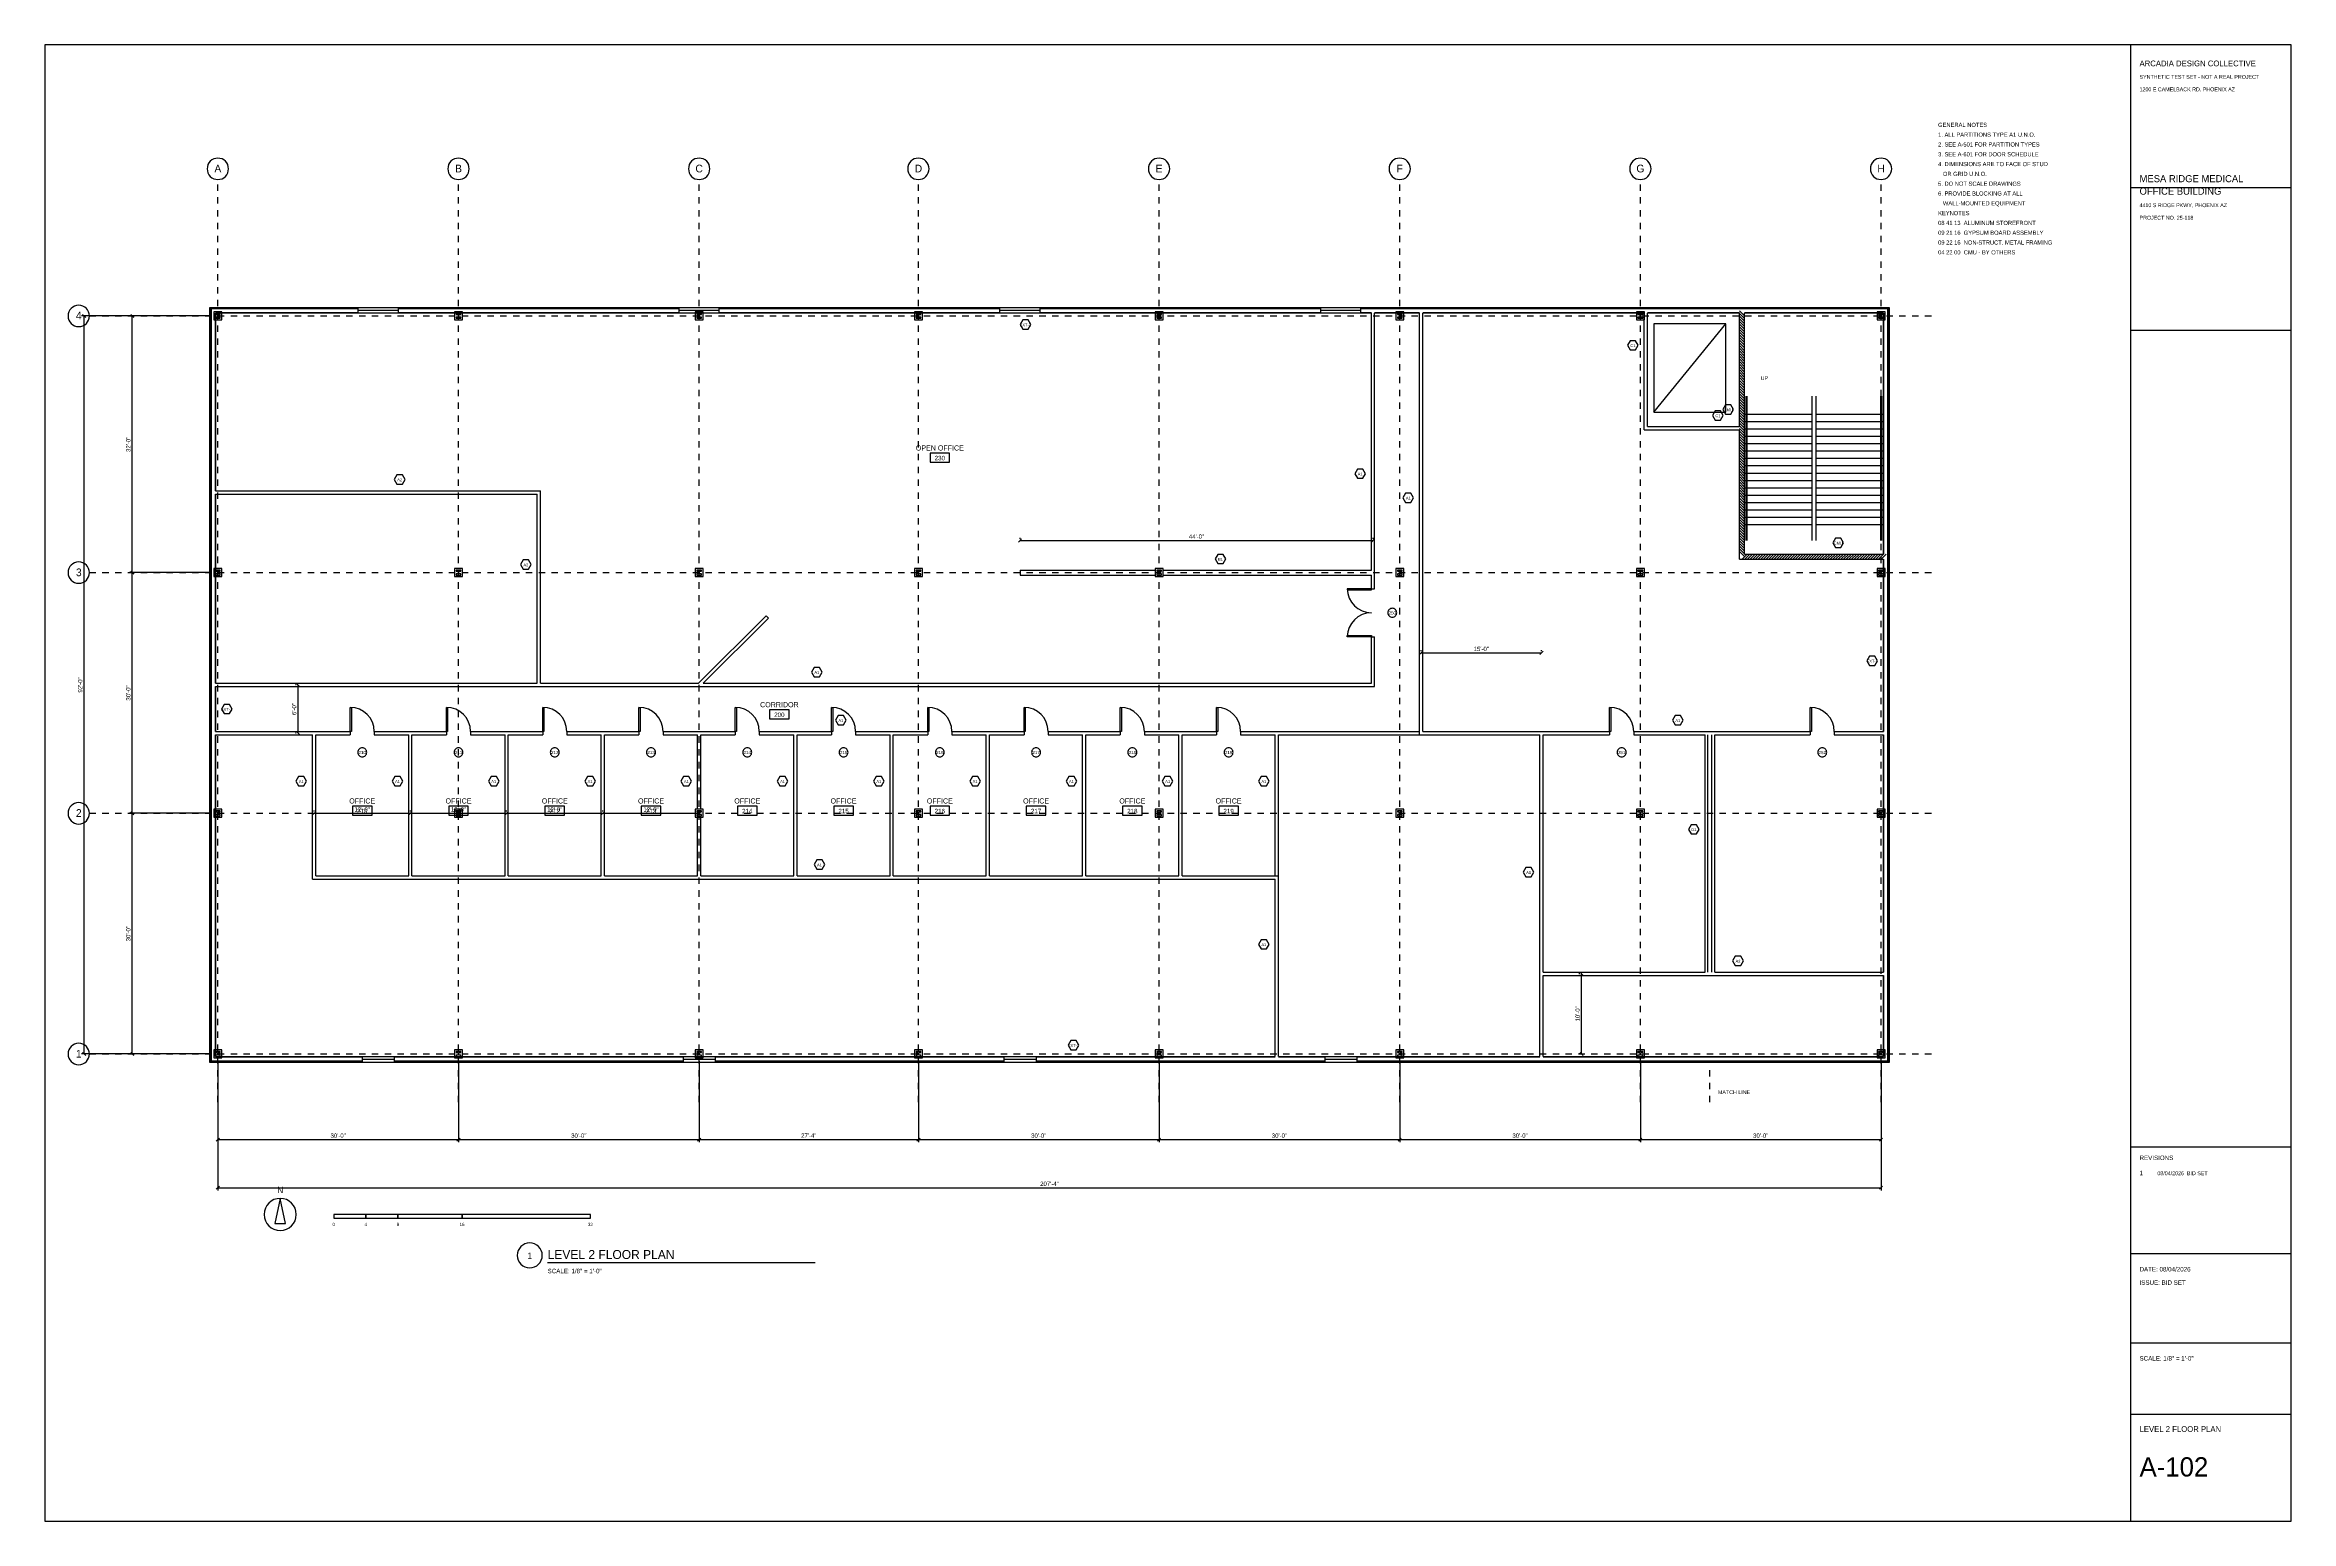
# Model space of a CAD drawing. Header units: inches. Extents: x 0.5 to 35.5, y 0.5 to 23.5.
import ezdxf
from ezdxf.enums import TextEntityAlignment as Align

# ---------------------------------------------------------------- set-up
doc = ezdxf.new("R2010")
doc.units = ezdxf.units.IN
doc.linetypes.add('DASHED', pattern=[0.125, 0.0833, -0.0417])
for name, color, linetype in [('A-ANNO-DIMS', 4, 'CONTINUOUS'), ('A-ANNO-SYMB', 5, 'CONTINUOUS'), ('A-ANNO-TEXT', 3, 'CONTINUOUS'), ('A-COLS', 1, 'CONTINUOUS'), ('A-DOOR', 4, 'CONTINUOUS'), ('A-FLOR-STRS', 2, 'CONTINUOUS'), ('A-GLAZ', 3, 'CONTINUOUS'), ('A-WALL', 2, 'CONTINUOUS'), ('A-WALL-CMU', 6, 'CONTINUOUS'), ('A-WALL-PATT', 7, 'CONTINUOUS'), ('G-ANNO-TTLB', 5, 'CONTINUOUS'), ('S-GRID', 1, 'CONTINUOUS')]:
    doc.layers.add(name, color=color, linetype=linetype)

msp = doc.modelspace()

# ---------------------------------------------------------------- linework, layer by layer
at = {"layer": 'A-ANNO-DIMS'}
for p, q in [((3.08292, 19.27778), (1.06903, 19.27778)), ((1.13525, 19.25323), (1.08614, 19.30233)), ((1.11069, 7.77778), (1.11069, 19.27778)), ((3.08292, 19.27778), (1.81903, 19.27778)), ((1.88525, 19.25323), (1.83614, 19.30233)), ((1.86069, 15.27778), (1.86069, 19.27778)), ((15.66989, 15.75323), (15.719, 15.80233)), ((15.69444, 15.80556), (15.69444, 15.81944)), ((15.69444, 15.77778), (21.19444, 15.77778)), ((21.16989, 15.75323), (21.219, 15.80233)), ((21.19444, 15.80556), (21.19444, 15.81944)), ((3.08292, 15.27778), (1.81903, 15.27778)), ((3.08292, 15.27778), (1.81903, 15.27778)), ((1.88525, 15.25323), (1.83614, 15.30233)), ((1.88525, 15.25323), (1.83614, 15.30233)), ((1.86069, 11.52778), (1.86069, 15.27778)), ((21.91989, 14.00323), (21.969, 14.05233)), ((21.94444, 14.05556), (21.94444, 14.06944)), ((21.94444, 14.02778), (23.81944, 14.02778)), ((23.79489, 14.00323), (23.844, 14.05233)), ((23.81944, 14.05556), (23.81944, 14.06944)), ((4.41667, 13.52778), (4.40278, 13.52778)), ((4.469, 13.50323), (4.41989, 13.55233)), ((4.44444, 12.77778), (4.44444, 13.52778)), ((4.41667, 12.77778), (4.40278, 12.77778)), ((4.469, 12.75323), (4.41989, 12.80233)), ((1.88525, 11.50323), (1.83614, 11.55233)), ((1.88525, 11.50323), (1.83614, 11.55233)), ((4.66989, 11.50323), (4.719, 11.55233)), ((4.69444, 11.55556), (4.69444, 11.56944)), ((6.16989, 11.50323), (6.219, 11.55233)), ((6.16989, 11.50323), (6.219, 11.55233)), ((6.19444, 11.55556), (6.19444, 11.56944)), ((6.19444, 11.55556), (6.19444, 11.56944)), ((7.66989, 11.50323), (7.719, 11.55233)), ((7.66989, 11.50323), (7.719, 11.55233)), ((7.69444, 11.55556), (7.69444, 11.56944)), ((7.69444, 11.55556), (7.69444, 11.56944)), ((9.16989, 11.50323), (9.219, 11.55233)), ((9.16989, 11.50323), (9.219, 11.55233)), ((9.19444, 11.55556), (9.19444, 11.56944)), ((9.19444, 11.55556), (9.19444, 11.56944)), ((10.66989, 11.50323), (10.719, 11.55233)), ((10.69444, 11.55556), (10.69444, 11.56944)), ((3.08292, 11.52778), (1.81903, 11.52778)), ((3.08292, 11.52778), (1.81903, 11.52778)), ((1.86069, 7.77778), (1.86069, 11.52778)), ((4.69444, 11.52778), (6.19444, 11.52778)), ((6.19444, 11.52778), (7.69444, 11.52778)), ((7.69444, 11.52778), (9.19444, 11.52778)), ((9.19444, 11.52778), (10.69444, 11.52778)), ((24.41667, 9.02778), (24.40278, 9.02778)), ((24.469, 9.00323), (24.41989, 9.05233)), ((24.44444, 7.77778), (24.44444, 9.02778)), ((3.08292, 7.77778), (1.06903, 7.77778)), ((1.13525, 7.75323), (1.08614, 7.80233)), ((3.08292, 7.77778), (1.81903, 7.77778)), ((1.88525, 7.75323), (1.83614, 7.80233)), ((24.41667, 7.77778), (24.40278, 7.77778)), ((24.469, 7.75323), (24.41989, 7.80233)), ((3.19444, 7.66625), (3.19444, 6.40236)), ((3.19444, 7.66625), (3.19444, 5.65236)), ((6.94444, 7.66625), (6.94444, 6.40236)), ((6.94444, 7.66625), (6.94444, 6.40236)), ((10.69444, 7.66625), (10.69444, 6.40236)), ((10.69444, 7.66625), (10.69444, 6.40236)), ((14.11111, 7.66625), (14.11111, 6.40236)), ((14.11111, 7.66625), (14.11111, 6.40236)), ((17.86111, 7.66625), (17.86111, 6.40236)), ((17.86111, 7.66625), (17.86111, 6.40236)), ((21.61111, 7.66625), (21.61111, 6.40236)), ((21.61111, 7.66625), (21.61111, 6.40236)), ((25.36111, 7.66625), (25.36111, 6.40236)), ((25.36111, 7.66625), (25.36111, 6.40236)), ((29.11111, 7.66625), (29.11111, 6.40236)), ((29.11111, 7.66625), (29.11111, 5.65236)), ((3.16989, 6.41948), (3.219, 6.46858)), ((3.19444, 6.44403), (6.94444, 6.44403)), ((6.91989, 6.41948), (6.969, 6.46858)), ((6.91989, 6.41948), (6.969, 6.46858)), ((6.94444, 6.44403), (10.69444, 6.44403)), ((10.66989, 6.41948), (10.719, 6.46858)), ((10.66989, 6.41948), (10.719, 6.46858)), ((10.69444, 6.44403), (14.11111, 6.44403)), ((14.08656, 6.41948), (14.13566, 6.46858)), ((14.08656, 6.41948), (14.13566, 6.46858)), ((14.11111, 6.44403), (17.86111, 6.44403)), ((17.83656, 6.41948), (17.88566, 6.46858)), ((17.83656, 6.41948), (17.88566, 6.46858)), ((17.86111, 6.44403), (21.61111, 6.44403)), ((21.58656, 6.41948), (21.63566, 6.46858)), ((21.58656, 6.41948), (21.63566, 6.46858)), ((21.61111, 6.44403), (25.36111, 6.44403)), ((25.33656, 6.41948), (25.38566, 6.46858)), ((25.33656, 6.41948), (25.38566, 6.46858)), ((25.36111, 6.44403), (29.11111, 6.44403)), ((29.08656, 6.41948), (29.13566, 6.46858)), ((3.16989, 5.66948), (3.219, 5.71858)), ((3.19444, 5.69403), (29.11111, 5.69403)), ((29.08656, 5.66948), (29.13566, 5.71858))]:
    msp.add_line(p, q, dxfattribs=at)
at = {"layer": 'A-ANNO-SYMB'}
for p, q in [((15.73611, 19.21596), (15.69444, 19.14379)), ((15.69444, 19.14379), (15.73611, 19.07162)), ((15.81944, 19.21596), (15.73611, 19.21596)), ((15.73611, 19.07162), (15.81944, 19.07162)), ((15.86111, 19.14379), (15.81944, 19.21596)), ((15.81944, 19.07162), (15.86111, 19.14379)), ((25.20304, 18.89161), (25.16137, 18.81944)), ((25.16137, 18.81944), (25.20304, 18.74728)), ((25.28637, 18.89161), (25.20304, 18.89161)), ((25.20304, 18.74728), (25.28637, 18.74728)), ((25.32804, 18.81944), (25.28637, 18.89161)), ((25.28637, 18.74728), (25.32804, 18.81944)), ((26.68806, 17.89161), (26.6464, 17.81944)), ((26.7714, 17.89161), (26.68806, 17.89161)), ((26.81306, 17.81944), (26.7714, 17.89161)), ((26.52778, 17.79969), (26.48611, 17.72752)), ((26.48611, 17.72752), (26.52778, 17.65535)), ((26.61111, 17.79969), (26.52778, 17.79969)), ((26.52778, 17.65535), (26.61111, 17.65535)), ((26.65278, 17.72752), (26.61111, 17.79969)), ((26.61111, 17.65535), (26.65278, 17.72752)), ((26.6464, 17.81944), (26.68806, 17.74728)), ((26.68806, 17.74728), (26.7714, 17.74728)), ((26.7714, 17.74728), (26.81306, 17.81944)), ((5.98611, 16.80034), (5.94444, 16.72817)), ((6.06944, 16.80034), (5.98611, 16.80034)), ((6.11111, 16.72817), (6.06944, 16.80034)), ((14.59722, 17.13889), (14.29167, 17.13889)), ((14.29167, 17.13889), (14.29167, 17)), ((14.29167, 17), (14.59722, 17)), ((14.59722, 17), (14.59722, 17.13889)), ((20.95239, 16.89161), (20.91072, 16.81944)), ((20.91072, 16.81944), (20.95239, 16.74728)), ((21.03572, 16.89161), (20.95239, 16.89161)), ((21.07739, 16.81944), (21.03572, 16.89161)), ((21.03572, 16.74728), (21.07739, 16.81944)), ((5.94444, 16.72817), (5.98611, 16.656)), ((5.98611, 16.656), (6.06944, 16.656)), ((6.06944, 16.656), (6.11111, 16.72817)), ((20.95239, 16.74728), (21.03572, 16.74728)), ((21.70239, 16.51661), (21.66072, 16.44444)), ((21.78572, 16.51661), (21.70239, 16.51661)), ((21.82739, 16.44444), (21.78572, 16.51661)), ((21.66072, 16.44444), (21.70239, 16.37228)), ((21.70239, 16.37228), (21.78572, 16.37228)), ((21.78572, 16.37228), (21.82739, 16.44444)), ((28.40278, 15.81466), (28.36111, 15.74249)), ((28.48611, 15.81466), (28.40278, 15.81466)), ((28.52778, 15.74249), (28.48611, 15.81466)), ((7.95239, 15.47495), (7.91072, 15.40278)), ((7.91072, 15.40278), (7.95239, 15.33061)), ((8.03572, 15.47495), (7.95239, 15.47495)), ((8.07739, 15.40278), (8.03572, 15.47495)), ((8.03572, 15.33061), (8.07739, 15.40278)), ((18.77778, 15.56271), (18.73611, 15.49054)), ((18.73611, 15.49054), (18.77778, 15.41837)), ((18.86111, 15.56271), (18.77778, 15.56271)), ((18.77778, 15.41837), (18.86111, 15.41837)), ((18.90278, 15.49054), (18.86111, 15.56271)), ((18.86111, 15.41837), (18.90278, 15.49054)), ((28.36111, 15.74249), (28.40278, 15.67032)), ((28.40278, 15.67032), (28.48611, 15.67032)), ((28.48611, 15.67032), (28.52778, 15.74249)), ((7.95239, 15.33061), (8.03572, 15.33061)), ((21.44573, 14.70188), (21.43725, 14.6916)), ((21.45601, 14.71036), (21.44573, 14.70188)), ((21.4678, 14.71676), (21.45601, 14.71036)), ((21.48084, 14.72081), (21.4678, 14.71676)), ((21.49484, 14.72222), (21.48084, 14.72081)), ((21.50883, 14.72081), (21.49484, 14.72222)), ((21.52187, 14.71676), (21.50883, 14.72081)), ((21.53366, 14.71036), (21.52187, 14.71676)), ((21.54394, 14.70188), (21.53366, 14.71036)), ((21.55242, 14.6916), (21.54394, 14.70188)), ((21.4268, 14.66677), (21.42539, 14.65278)), ((21.42539, 14.65278), (21.4268, 14.63878)), ((21.43085, 14.67981), (21.4268, 14.66677)), ((21.4268, 14.63878), (21.43085, 14.62575)), ((21.43725, 14.6916), (21.43085, 14.67981)), ((21.43085, 14.62575), (21.43725, 14.61395)), ((21.43725, 14.61395), (21.44573, 14.60367)), ((21.44573, 14.60367), (21.45601, 14.59519)), ((21.45601, 14.59519), (21.4678, 14.58879)), ((21.4678, 14.58879), (21.48084, 14.58474)), ((21.48084, 14.58474), (21.49484, 14.58333)), ((21.49484, 14.58333), (21.50883, 14.58474)), ((21.50883, 14.58474), (21.52187, 14.58879)), ((21.52187, 14.58879), (21.53366, 14.59519)), ((21.53366, 14.59519), (21.54394, 14.60367)), ((21.54394, 14.60367), (21.55242, 14.61395)), ((21.55882, 14.67981), (21.55242, 14.6916)), ((21.55242, 14.61395), (21.55882, 14.62575)), ((21.56287, 14.66677), (21.55882, 14.67981)), ((21.55882, 14.62575), (21.56287, 14.63878)), ((21.56428, 14.65278), (21.56287, 14.66677)), ((21.56287, 14.63878), (21.56428, 14.65278)), ((12.48611, 13.80034), (12.44444, 13.72817)), ((12.44444, 13.72817), (12.48611, 13.656)), ((12.56944, 13.80034), (12.48611, 13.80034)), ((12.48611, 13.656), (12.56944, 13.656)), ((12.61111, 13.72817), (12.56944, 13.80034)), ((12.56944, 13.656), (12.61111, 13.72817)), ((28.93155, 13.97495), (28.88989, 13.90278)), ((28.88989, 13.90278), (28.93155, 13.83061)), ((29.01489, 13.97495), (28.93155, 13.97495)), ((28.93155, 13.83061), (29.01489, 13.83061)), ((29.05655, 13.90278), (29.01489, 13.97495)), ((29.01489, 13.83061), (29.05655, 13.90278)), ((3.29067, 13.22495), (3.249, 13.15278)), ((3.249, 13.15278), (3.29067, 13.08061)), ((3.374, 13.22495), (3.29067, 13.22495)), ((3.29067, 13.08061), (3.374, 13.08061)), ((3.41567, 13.15278), (3.374, 13.22495)), ((3.374, 13.08061), (3.41567, 13.15278)), ((12.09722, 13.13889), (11.79167, 13.13889)), ((11.79167, 13.13889), (11.79167, 13)), ((11.79167, 13), (12.09722, 13)), ((12.09722, 13), (12.09722, 13.13889)), ((12.86111, 13.05034), (12.81944, 12.97817)), ((12.81944, 12.97817), (12.86111, 12.906)), ((12.94444, 13.05034), (12.86111, 13.05034)), ((12.98611, 12.97817), (12.94444, 13.05034)), ((12.94444, 12.906), (12.98611, 12.97817)), ((25.90278, 13.05034), (25.86111, 12.97817)), ((25.86111, 12.97817), (25.90278, 12.906)), ((25.98611, 13.05034), (25.90278, 13.05034)), ((26.02778, 12.97817), (25.98611, 13.05034)), ((25.98611, 12.906), (26.02778, 12.97817)), ((12.86111, 12.906), (12.94444, 12.906)), ((25.90278, 12.906), (25.98611, 12.906)), ((5.37641, 12.49138), (5.375, 12.47739)), ((5.375, 12.47739), (5.37641, 12.46339)), ((5.38046, 12.50442), (5.37641, 12.49138)), ((5.37641, 12.46339), (5.38046, 12.45036)), ((5.38686, 12.51621), (5.38046, 12.50442)), ((5.38046, 12.45036), (5.38686, 12.43856)), ((5.39534, 12.52649), (5.38686, 12.51621)), ((5.38686, 12.43856), (5.39534, 12.42828)), ((5.40562, 12.53497), (5.39534, 12.52649)), ((5.39534, 12.42828), (5.40562, 12.4198)), ((5.41741, 12.54137), (5.40562, 12.53497)), ((5.40562, 12.4198), (5.41741, 12.4134)), ((5.43045, 12.54542), (5.41741, 12.54137)), ((5.41741, 12.4134), (5.43045, 12.40935)), ((5.44444, 12.54683), (5.43045, 12.54542)), ((5.43045, 12.40935), (5.44444, 12.40794)), ((5.45844, 12.54542), (5.44444, 12.54683)), ((5.44444, 12.40794), (5.45844, 12.40935)), ((5.47148, 12.54137), (5.45844, 12.54542)), ((5.45844, 12.40935), (5.47148, 12.4134)), ((5.48327, 12.53497), (5.47148, 12.54137)), ((5.47148, 12.4134), (5.48327, 12.4198)), ((5.49355, 12.52649), (5.48327, 12.53497)), ((5.48327, 12.4198), (5.49355, 12.42828)), ((5.50203, 12.51621), (5.49355, 12.52649)), ((5.49355, 12.42828), (5.50203, 12.43856)), ((5.50843, 12.50442), (5.50203, 12.51621)), ((5.50203, 12.43856), (5.50843, 12.45036)), ((5.51248, 12.49138), (5.50843, 12.50442)), ((5.50843, 12.45036), (5.51248, 12.46339)), ((5.51389, 12.47739), (5.51248, 12.49138)), ((5.51248, 12.46339), (5.51389, 12.47739)), ((6.87641, 12.49138), (6.875, 12.47739)), ((6.875, 12.47739), (6.87641, 12.46339)), ((6.88046, 12.50442), (6.87641, 12.49138)), ((6.87641, 12.46339), (6.88046, 12.45036)), ((6.88686, 12.51621), (6.88046, 12.50442)), ((6.88046, 12.45036), (6.88686, 12.43856)), ((6.89534, 12.52649), (6.88686, 12.51621)), ((6.88686, 12.43856), (6.89534, 12.42828)), ((6.90562, 12.53497), (6.89534, 12.52649)), ((6.89534, 12.42828), (6.90562, 12.4198)), ((6.91741, 12.54137), (6.90562, 12.53497)), ((6.90562, 12.4198), (6.91741, 12.4134)), ((6.93045, 12.54542), (6.91741, 12.54137)), ((6.91741, 12.4134), (6.93045, 12.40935)), ((6.94444, 12.54683), (6.93045, 12.54542)), ((6.93045, 12.40935), (6.94444, 12.40794)), ((6.95844, 12.54542), (6.94444, 12.54683)), ((6.94444, 12.40794), (6.95844, 12.40935)), ((6.97148, 12.54137), (6.95844, 12.54542)), ((6.95844, 12.40935), (6.97148, 12.4134)), ((6.98327, 12.53497), (6.97148, 12.54137)), ((6.97148, 12.4134), (6.98327, 12.4198)), ((6.99355, 12.52649), (6.98327, 12.53497)), ((6.98327, 12.4198), (6.99355, 12.42828)), ((7.00203, 12.51621), (6.99355, 12.52649)), ((6.99355, 12.42828), (7.00203, 12.43856)), ((7.00843, 12.50442), (7.00203, 12.51621)), ((7.00203, 12.43856), (7.00843, 12.45036)), ((7.01248, 12.49138), (7.00843, 12.50442)), ((7.00843, 12.45036), (7.01248, 12.46339)), ((7.01389, 12.47739), (7.01248, 12.49138)), ((7.01248, 12.46339), (7.01389, 12.47739)), ((8.37641, 12.49138), (8.375, 12.47739)), ((8.375, 12.47739), (8.37641, 12.46339)), ((8.38046, 12.50442), (8.37641, 12.49138)), ((8.37641, 12.46339), (8.38046, 12.45036)), ((8.38686, 12.51621), (8.38046, 12.50442)), ((8.38046, 12.45036), (8.38686, 12.43856)), ((8.39534, 12.52649), (8.38686, 12.51621)), ((8.38686, 12.43856), (8.39534, 12.42828)), ((8.40562, 12.53497), (8.39534, 12.52649)), ((8.39534, 12.42828), (8.40562, 12.4198)), ((8.41741, 12.54137), (8.40562, 12.53497)), ((8.40562, 12.4198), (8.41741, 12.4134)), ((8.43045, 12.54542), (8.41741, 12.54137)), ((8.41741, 12.4134), (8.43045, 12.40935)), ((8.44444, 12.54683), (8.43045, 12.54542)), ((8.43045, 12.40935), (8.44444, 12.40794)), ((8.45844, 12.54542), (8.44444, 12.54683)), ((8.44444, 12.40794), (8.45844, 12.40935)), ((8.47148, 12.54137), (8.45844, 12.54542)), ((8.45844, 12.40935), (8.47148, 12.4134)), ((8.48327, 12.53497), (8.47148, 12.54137)), ((8.47148, 12.4134), (8.48327, 12.4198)), ((8.49355, 12.52649), (8.48327, 12.53497)), ((8.48327, 12.4198), (8.49355, 12.42828)), ((8.50203, 12.51621), (8.49355, 12.52649)), ((8.49355, 12.42828), (8.50203, 12.43856)), ((8.50843, 12.50442), (8.50203, 12.51621)), ((8.50203, 12.43856), (8.50843, 12.45036)), ((8.51248, 12.49138), (8.50843, 12.50442)), ((8.50843, 12.45036), (8.51248, 12.46339)), ((8.51389, 12.47739), (8.51248, 12.49138)), ((8.51248, 12.46339), (8.51389, 12.47739)), ((9.87641, 12.49138), (9.875, 12.47739)), ((9.875, 12.47739), (9.87641, 12.46339)), ((9.88046, 12.50442), (9.87641, 12.49138)), ((9.87641, 12.46339), (9.88046, 12.45036)), ((9.88686, 12.51621), (9.88046, 12.50442)), ((9.88046, 12.45036), (9.88686, 12.43856)), ((9.89534, 12.52649), (9.88686, 12.51621)), ((9.88686, 12.43856), (9.89534, 12.42828)), ((9.90562, 12.53497), (9.89534, 12.52649)), ((9.89534, 12.42828), (9.90562, 12.4198)), ((9.91741, 12.54137), (9.90562, 12.53497)), ((9.90562, 12.4198), (9.91741, 12.4134)), ((9.93045, 12.54542), (9.91741, 12.54137)), ((9.91741, 12.4134), (9.93045, 12.40935)), ((9.94444, 12.54683), (9.93045, 12.54542)), ((9.93045, 12.40935), (9.94444, 12.40794)), ((9.95844, 12.54542), (9.94444, 12.54683)), ((9.94444, 12.40794), (9.95844, 12.40935)), ((9.97148, 12.54137), (9.95844, 12.54542)), ((9.95844, 12.40935), (9.97148, 12.4134)), ((9.98327, 12.53497), (9.97148, 12.54137)), ((9.97148, 12.4134), (9.98327, 12.4198)), ((9.99355, 12.52649), (9.98327, 12.53497)), ((9.98327, 12.4198), (9.99355, 12.42828)), ((10.00203, 12.51621), (9.99355, 12.52649)), ((9.99355, 12.42828), (10.00203, 12.43856)), ((10.00843, 12.50442), (10.00203, 12.51621)), ((10.00203, 12.43856), (10.00843, 12.45036)), ((10.01248, 12.49138), (10.00843, 12.50442)), ((10.00843, 12.45036), (10.01248, 12.46339)), ((10.01389, 12.47739), (10.01248, 12.49138)), ((10.01248, 12.46339), (10.01389, 12.47739)), ((11.37641, 12.49138), (11.375, 12.47739)), ((11.375, 12.47739), (11.37641, 12.46339)), ((11.38046, 12.50442), (11.37641, 12.49138)), ((11.37641, 12.46339), (11.38046, 12.45036)), ((11.38686, 12.51621), (11.38046, 12.50442)), ((11.38046, 12.45036), (11.38686, 12.43856)), ((11.39534, 12.52649), (11.38686, 12.51621)), ((11.38686, 12.43856), (11.39534, 12.42828)), ((11.40562, 12.53497), (11.39534, 12.52649)), ((11.39534, 12.42828), (11.40562, 12.4198)), ((11.41741, 12.54137), (11.40562, 12.53497)), ((11.40562, 12.4198), (11.41741, 12.4134)), ((11.43045, 12.54542), (11.41741, 12.54137)), ((11.41741, 12.4134), (11.43045, 12.40935)), ((11.44444, 12.54683), (11.43045, 12.54542)), ((11.43045, 12.40935), (11.44444, 12.40794)), ((11.45844, 12.54542), (11.44444, 12.54683)), ((11.44444, 12.40794), (11.45844, 12.40935)), ((11.47148, 12.54137), (11.45844, 12.54542)), ((11.45844, 12.40935), (11.47148, 12.4134)), ((11.48327, 12.53497), (11.47148, 12.54137)), ((11.47148, 12.4134), (11.48327, 12.4198)), ((11.49355, 12.52649), (11.48327, 12.53497)), ((11.48327, 12.4198), (11.49355, 12.42828)), ((11.50203, 12.51621), (11.49355, 12.52649)), ((11.49355, 12.42828), (11.50203, 12.43856)), ((11.50843, 12.50442), (11.50203, 12.51621)), ((11.50203, 12.43856), (11.50843, 12.45036)), ((11.51248, 12.49138), (11.50843, 12.50442)), ((11.50843, 12.45036), (11.51248, 12.46339)), ((11.51389, 12.47739), (11.51248, 12.49138)), ((11.51248, 12.46339), (11.51389, 12.47739)), ((12.87641, 12.49138), (12.875, 12.47739)), ((12.875, 12.47739), (12.87641, 12.46339)), ((12.88046, 12.50442), (12.87641, 12.49138)), ((12.87641, 12.46339), (12.88046, 12.45036)), ((12.88686, 12.51621), (12.88046, 12.50442)), ((12.88046, 12.45036), (12.88686, 12.43856)), ((12.89534, 12.52649), (12.88686, 12.51621)), ((12.88686, 12.43856), (12.89534, 12.42828)), ((12.90562, 12.53497), (12.89534, 12.52649)), ((12.89534, 12.42828), (12.90562, 12.4198)), ((12.91741, 12.54137), (12.90562, 12.53497)), ((12.90562, 12.4198), (12.91741, 12.4134)), ((12.93045, 12.54542), (12.91741, 12.54137)), ((12.91741, 12.4134), (12.93045, 12.40935)), ((12.94444, 12.54683), (12.93045, 12.54542)), ((12.93045, 12.40935), (12.94444, 12.40794)), ((12.95844, 12.54542), (12.94444, 12.54683)), ((12.94444, 12.40794), (12.95844, 12.40935)), ((12.97148, 12.54137), (12.95844, 12.54542)), ((12.95844, 12.40935), (12.97148, 12.4134)), ((12.98327, 12.53497), (12.97148, 12.54137)), ((12.97148, 12.4134), (12.98327, 12.4198)), ((12.99355, 12.52649), (12.98327, 12.53497)), ((12.98327, 12.4198), (12.99355, 12.42828)), ((13.00203, 12.51621), (12.99355, 12.52649)), ((12.99355, 12.42828), (13.00203, 12.43856)), ((13.00843, 12.50442), (13.00203, 12.51621)), ((13.00203, 12.43856), (13.00843, 12.45036)), ((13.01248, 12.49138), (13.00843, 12.50442)), ((13.00843, 12.45036), (13.01248, 12.46339)), ((13.01389, 12.47739), (13.01248, 12.49138)), ((13.01248, 12.46339), (13.01389, 12.47739)), ((14.37641, 12.49138), (14.375, 12.47739)), ((14.375, 12.47739), (14.37641, 12.46339)), ((14.38046, 12.50442), (14.37641, 12.49138)), ((14.37641, 12.46339), (14.38046, 12.45036)), ((14.38686, 12.51621), (14.38046, 12.50442)), ((14.38046, 12.45036), (14.38686, 12.43856)), ((14.39534, 12.52649), (14.38686, 12.51621)), ((14.38686, 12.43856), (14.39534, 12.42828)), ((14.40562, 12.53497), (14.39534, 12.52649)), ((14.39534, 12.42828), (14.40562, 12.4198)), ((14.41741, 12.54137), (14.40562, 12.53497)), ((14.40562, 12.4198), (14.41741, 12.4134)), ((14.43045, 12.54542), (14.41741, 12.54137)), ((14.41741, 12.4134), (14.43045, 12.40935)), ((14.44444, 12.54683), (14.43045, 12.54542)), ((14.43045, 12.40935), (14.44444, 12.40794)), ((14.45844, 12.54542), (14.44444, 12.54683)), ((14.44444, 12.40794), (14.45844, 12.40935)), ((14.47148, 12.54137), (14.45844, 12.54542)), ((14.45844, 12.40935), (14.47148, 12.4134)), ((14.48327, 12.53497), (14.47148, 12.54137)), ((14.47148, 12.4134), (14.48327, 12.4198)), ((14.49355, 12.52649), (14.48327, 12.53497)), ((14.48327, 12.4198), (14.49355, 12.42828)), ((14.50203, 12.51621), (14.49355, 12.52649)), ((14.49355, 12.42828), (14.50203, 12.43856)), ((14.50843, 12.50442), (14.50203, 12.51621)), ((14.50203, 12.43856), (14.50843, 12.45036)), ((14.51248, 12.49138), (14.50843, 12.50442)), ((14.50843, 12.45036), (14.51248, 12.46339)), ((14.51389, 12.47739), (14.51248, 12.49138)), ((14.51248, 12.46339), (14.51389, 12.47739)), ((15.87641, 12.49138), (15.875, 12.47739)), ((15.875, 12.47739), (15.87641, 12.46339)), ((15.88046, 12.50442), (15.87641, 12.49138)), ((15.87641, 12.46339), (15.88046, 12.45036)), ((15.88686, 12.51621), (15.88046, 12.50442)), ((15.88046, 12.45036), (15.88686, 12.43856)), ((15.89534, 12.52649), (15.88686, 12.51621)), ((15.88686, 12.43856), (15.89534, 12.42828)), ((15.90562, 12.53497), (15.89534, 12.52649)), ((15.89534, 12.42828), (15.90562, 12.4198)), ((15.91741, 12.54137), (15.90562, 12.53497)), ((15.90562, 12.4198), (15.91741, 12.4134)), ((15.93045, 12.54542), (15.91741, 12.54137)), ((15.91741, 12.4134), (15.93045, 12.40935)), ((15.94444, 12.54683), (15.93045, 12.54542)), ((15.93045, 12.40935), (15.94444, 12.40794)), ((15.95844, 12.54542), (15.94444, 12.54683)), ((15.94444, 12.40794), (15.95844, 12.40935)), ((15.97148, 12.54137), (15.95844, 12.54542)), ((15.95844, 12.40935), (15.97148, 12.4134)), ((15.98327, 12.53497), (15.97148, 12.54137)), ((15.97148, 12.4134), (15.98327, 12.4198)), ((15.99355, 12.52649), (15.98327, 12.53497)), ((15.98327, 12.4198), (15.99355, 12.42828)), ((16.00203, 12.51621), (15.99355, 12.52649)), ((15.99355, 12.42828), (16.00203, 12.43856)), ((16.00843, 12.50442), (16.00203, 12.51621)), ((16.00203, 12.43856), (16.00843, 12.45036)), ((16.01248, 12.49138), (16.00843, 12.50442)), ((16.00843, 12.45036), (16.01248, 12.46339)), ((16.01389, 12.47739), (16.01248, 12.49138)), ((16.01248, 12.46339), (16.01389, 12.47739)), ((17.37641, 12.49138), (17.375, 12.47739)), ((17.375, 12.47739), (17.37641, 12.46339)), ((17.38046, 12.50442), (17.37641, 12.49138)), ((17.37641, 12.46339), (17.38046, 12.45036)), ((17.38686, 12.51621), (17.38046, 12.50442)), ((17.38046, 12.45036), (17.38686, 12.43856)), ((17.39534, 12.52649), (17.38686, 12.51621)), ((17.38686, 12.43856), (17.39534, 12.42828)), ((17.40562, 12.53497), (17.39534, 12.52649)), ((17.39534, 12.42828), (17.40562, 12.4198)), ((17.41741, 12.54137), (17.40562, 12.53497)), ((17.40562, 12.4198), (17.41741, 12.4134)), ((17.43045, 12.54542), (17.41741, 12.54137)), ((17.41741, 12.4134), (17.43045, 12.40935)), ((17.44444, 12.54683), (17.43045, 12.54542)), ((17.43045, 12.40935), (17.44444, 12.40794)), ((17.45844, 12.54542), (17.44444, 12.54683)), ((17.44444, 12.40794), (17.45844, 12.40935)), ((17.47148, 12.54137), (17.45844, 12.54542)), ((17.45844, 12.40935), (17.47148, 12.4134)), ((17.48327, 12.53497), (17.47148, 12.54137)), ((17.47148, 12.4134), (17.48327, 12.4198)), ((17.49355, 12.52649), (17.48327, 12.53497)), ((17.48327, 12.4198), (17.49355, 12.42828)), ((17.50203, 12.51621), (17.49355, 12.52649)), ((17.49355, 12.42828), (17.50203, 12.43856)), ((17.50843, 12.50442), (17.50203, 12.51621)), ((17.50203, 12.43856), (17.50843, 12.45036)), ((17.51248, 12.49138), (17.50843, 12.50442)), ((17.50843, 12.45036), (17.51248, 12.46339)), ((17.51389, 12.47739), (17.51248, 12.49138)), ((17.51248, 12.46339), (17.51389, 12.47739)), ((18.87641, 12.49138), (18.875, 12.47739)), ((18.875, 12.47739), (18.87641, 12.46339)), ((18.88046, 12.50442), (18.87641, 12.49138)), ((18.87641, 12.46339), (18.88046, 12.45036)), ((18.88686, 12.51621), (18.88046, 12.50442)), ((18.88046, 12.45036), (18.88686, 12.43856)), ((18.89534, 12.52649), (18.88686, 12.51621)), ((18.88686, 12.43856), (18.89534, 12.42828)), ((18.90562, 12.53497), (18.89534, 12.52649)), ((18.89534, 12.42828), (18.90562, 12.4198)), ((18.91741, 12.54137), (18.90562, 12.53497)), ((18.90562, 12.4198), (18.91741, 12.4134)), ((18.93045, 12.54542), (18.91741, 12.54137)), ((18.91741, 12.4134), (18.93045, 12.40935)), ((18.94444, 12.54683), (18.93045, 12.54542)), ((18.93045, 12.40935), (18.94444, 12.40794)), ((18.95844, 12.54542), (18.94444, 12.54683)), ((18.94444, 12.40794), (18.95844, 12.40935)), ((18.97148, 12.54137), (18.95844, 12.54542)), ((18.95844, 12.40935), (18.97148, 12.4134)), ((18.98327, 12.53497), (18.97148, 12.54137)), ((18.97148, 12.4134), (18.98327, 12.4198)), ((18.99355, 12.52649), (18.98327, 12.53497)), ((18.98327, 12.4198), (18.99355, 12.42828)), ((19.00203, 12.51621), (18.99355, 12.52649)), ((18.99355, 12.42828), (19.00203, 12.43856)), ((19.00843, 12.50442), (19.00203, 12.51621)), ((19.00203, 12.43856), (19.00843, 12.45036)), ((19.01248, 12.49138), (19.00843, 12.50442)), ((19.00843, 12.45036), (19.01248, 12.46339)), ((19.01389, 12.47739), (19.01248, 12.49138)), ((19.01248, 12.46339), (19.01389, 12.47739)), ((25.00141, 12.49138), (25, 12.47739)), ((25, 12.47739), (25.00141, 12.46339)), ((25.00546, 12.50442), (25.00141, 12.49138)), ((25.00141, 12.46339), (25.00546, 12.45036)), ((25.01186, 12.51621), (25.00546, 12.50442)), ((25.00546, 12.45036), (25.01186, 12.43856)), ((25.02034, 12.52649), (25.01186, 12.51621)), ((25.01186, 12.43856), (25.02034, 12.42828)), ((25.03062, 12.53497), (25.02034, 12.52649)), ((25.02034, 12.42828), (25.03062, 12.4198)), ((25.04241, 12.54137), (25.03062, 12.53497)), ((25.03062, 12.4198), (25.04241, 12.4134)), ((25.05545, 12.54542), (25.04241, 12.54137)), ((25.04241, 12.4134), (25.05545, 12.40935)), ((25.06944, 12.54683), (25.05545, 12.54542)), ((25.05545, 12.40935), (25.06944, 12.40794)), ((25.08344, 12.54542), (25.06944, 12.54683)), ((25.06944, 12.40794), (25.08344, 12.40935)), ((25.09648, 12.54137), (25.08344, 12.54542)), ((25.08344, 12.40935), (25.09648, 12.4134)), ((25.10827, 12.53497), (25.09648, 12.54137)), ((25.09648, 12.4134), (25.10827, 12.4198)), ((25.11855, 12.52649), (25.10827, 12.53497)), ((25.10827, 12.4198), (25.11855, 12.42828)), ((25.12703, 12.51621), (25.11855, 12.52649)), ((25.11855, 12.42828), (25.12703, 12.43856)), ((25.13343, 12.50442), (25.12703, 12.51621)), ((25.12703, 12.43856), (25.13343, 12.45036)), ((25.13748, 12.49138), (25.13343, 12.50442)), ((25.13343, 12.45036), (25.13748, 12.46339)), ((25.13889, 12.47739), (25.13748, 12.49138)), ((25.13748, 12.46339), (25.13889, 12.47739)), ((28.12641, 12.49138), (28.125, 12.47739)), ((28.125, 12.47739), (28.12641, 12.46339)), ((28.13046, 12.50442), (28.12641, 12.49138)), ((28.12641, 12.46339), (28.13046, 12.45036)), ((28.13686, 12.51621), (28.13046, 12.50442)), ((28.13046, 12.45036), (28.13686, 12.43856)), ((28.14534, 12.52649), (28.13686, 12.51621)), ((28.13686, 12.43856), (28.14534, 12.42828)), ((28.15562, 12.53497), (28.14534, 12.52649)), ((28.14534, 12.42828), (28.15562, 12.4198)), ((28.16741, 12.54137), (28.15562, 12.53497)), ((28.15562, 12.4198), (28.16741, 12.4134)), ((28.18045, 12.54542), (28.16741, 12.54137)), ((28.16741, 12.4134), (28.18045, 12.40935)), ((28.19444, 12.54683), (28.18045, 12.54542)), ((28.18045, 12.40935), (28.19444, 12.40794)), ((28.20844, 12.54542), (28.19444, 12.54683)), ((28.19444, 12.40794), (28.20844, 12.40935)), ((28.22148, 12.54137), (28.20844, 12.54542)), ((28.20844, 12.40935), (28.22148, 12.4134)), ((28.23327, 12.53497), (28.22148, 12.54137)), ((28.22148, 12.4134), (28.23327, 12.4198)), ((28.24355, 12.52649), (28.23327, 12.53497)), ((28.23327, 12.4198), (28.24355, 12.42828)), ((28.25203, 12.51621), (28.24355, 12.52649)), ((28.24355, 12.42828), (28.25203, 12.43856)), ((28.25843, 12.50442), (28.25203, 12.51621)), ((28.25203, 12.43856), (28.25843, 12.45036)), ((28.26248, 12.49138), (28.25843, 12.50442)), ((28.25843, 12.45036), (28.26248, 12.46339)), ((28.26389, 12.47739), (28.26248, 12.49138)), ((28.26248, 12.46339), (28.26389, 12.47739)), ((4.45239, 12.09995), (4.41072, 12.02778)), ((4.41072, 12.02778), (4.45239, 11.95561)), ((4.53572, 12.09995), (4.45239, 12.09995)), ((4.45239, 11.95561), (4.53572, 11.95561)), ((4.57739, 12.02778), (4.53572, 12.09995)), ((4.53572, 11.95561), (4.57739, 12.02778)), ((5.95239, 12.09995), (5.91072, 12.02778)), ((5.91072, 12.02778), (5.95239, 11.95561)), ((6.03572, 12.09995), (5.95239, 12.09995)), ((5.95239, 11.95561), (6.03572, 11.95561)), ((6.07739, 12.02778), (6.03572, 12.09995)), ((6.03572, 11.95561), (6.07739, 12.02778)), ((7.45239, 12.09995), (7.41072, 12.02778)), ((7.41072, 12.02778), (7.45239, 11.95561)), ((7.53572, 12.09995), (7.45239, 12.09995)), ((7.45239, 11.95561), (7.53572, 11.95561)), ((7.57739, 12.02778), (7.53572, 12.09995)), ((7.53572, 11.95561), (7.57739, 12.02778)), ((8.95239, 12.09995), (8.91072, 12.02778)), ((8.91072, 12.02778), (8.95239, 11.95561)), ((9.03572, 12.09995), (8.95239, 12.09995)), ((8.95239, 11.95561), (9.03572, 11.95561)), ((9.07739, 12.02778), (9.03572, 12.09995)), ((9.03572, 11.95561), (9.07739, 12.02778)), ((10.45239, 12.09995), (10.41072, 12.02778)), ((10.41072, 12.02778), (10.45239, 11.95561)), ((10.53572, 12.09995), (10.45239, 12.09995)), ((10.45239, 11.95561), (10.53572, 11.95561)), ((10.57739, 12.02778), (10.53572, 12.09995)), ((10.53572, 11.95561), (10.57739, 12.02778)), ((11.95239, 12.09995), (11.91072, 12.02778)), ((11.91072, 12.02778), (11.95239, 11.95561)), ((12.03572, 12.09995), (11.95239, 12.09995)), ((11.95239, 11.95561), (12.03572, 11.95561)), ((12.07739, 12.02778), (12.03572, 12.09995)), ((12.03572, 11.95561), (12.07739, 12.02778)), ((13.45239, 12.09995), (13.41072, 12.02778)), ((13.41072, 12.02778), (13.45239, 11.95561)), ((13.53572, 12.09995), (13.45239, 12.09995)), ((13.45239, 11.95561), (13.53572, 11.95561)), ((13.57739, 12.02778), (13.53572, 12.09995)), ((13.53572, 11.95561), (13.57739, 12.02778)), ((14.95239, 12.09995), (14.91072, 12.02778)), ((14.91072, 12.02778), (14.95239, 11.95561)), ((15.03572, 12.09995), (14.95239, 12.09995)), ((14.95239, 11.95561), (15.03572, 11.95561)), ((15.07739, 12.02778), (15.03572, 12.09995)), ((15.03572, 11.95561), (15.07739, 12.02778)), ((16.45239, 12.09995), (16.41072, 12.02778)), ((16.41072, 12.02778), (16.45239, 11.95561)), ((16.53572, 12.09995), (16.45239, 12.09995)), ((16.45239, 11.95561), (16.53572, 11.95561)), ((16.57739, 12.02778), (16.53572, 12.09995)), ((16.53572, 11.95561), (16.57739, 12.02778)), ((17.95239, 12.09995), (17.91072, 12.02778)), ((17.91072, 12.02778), (17.95239, 11.95561)), ((18.03572, 12.09995), (17.95239, 12.09995)), ((17.95239, 11.95561), (18.03572, 11.95561)), ((18.07739, 12.02778), (18.03572, 12.09995)), ((18.03572, 11.95561), (18.07739, 12.02778)), ((19.45239, 12.09995), (19.41072, 12.02778)), ((19.41072, 12.02778), (19.45239, 11.95561)), ((19.53572, 12.09995), (19.45239, 12.09995)), ((19.45239, 11.95561), (19.53572, 11.95561)), ((19.57739, 12.02778), (19.53572, 12.09995)), ((19.53572, 11.95561), (19.57739, 12.02778)), ((5.59722, 11.63889), (5.29167, 11.63889)), ((5.29167, 11.63889), (5.29167, 11.5)), ((5.59722, 11.5), (5.59722, 11.63889)), ((7.09722, 11.63889), (6.79167, 11.63889)), ((6.79167, 11.63889), (6.79167, 11.5)), ((7.09722, 11.5), (7.09722, 11.63889)), ((8.59722, 11.63889), (8.29167, 11.63889)), ((8.29167, 11.63889), (8.29167, 11.5)), ((8.59722, 11.5), (8.59722, 11.63889)), ((10.09722, 11.63889), (9.79167, 11.63889)), ((9.79167, 11.63889), (9.79167, 11.5)), ((10.09722, 11.5), (10.09722, 11.63889)), ((11.59722, 11.63889), (11.29167, 11.63889)), ((11.29167, 11.63889), (11.29167, 11.5)), ((11.59722, 11.5), (11.59722, 11.63889)), ((13.09722, 11.63889), (12.79167, 11.63889)), ((12.79167, 11.63889), (12.79167, 11.5)), ((13.09722, 11.5), (13.09722, 11.63889)), ((14.59722, 11.63889), (14.29167, 11.63889)), ((14.29167, 11.63889), (14.29167, 11.5)), ((14.59722, 11.5), (14.59722, 11.63889)), ((16.09722, 11.63889), (15.79167, 11.63889)), ((15.79167, 11.63889), (15.79167, 11.5)), ((16.09722, 11.5), (16.09722, 11.63889)), ((17.59722, 11.63889), (17.29167, 11.63889)), ((17.29167, 11.63889), (17.29167, 11.5)), ((17.59722, 11.5), (17.59722, 11.63889)), ((19.09722, 11.63889), (18.79167, 11.63889)), ((18.79167, 11.63889), (18.79167, 11.5)), ((19.09722, 11.5), (19.09722, 11.63889)), ((5.29167, 11.5), (5.59722, 11.5)), ((6.79167, 11.5), (7.09722, 11.5)), ((8.29167, 11.5), (8.59722, 11.5)), ((9.79167, 11.5), (10.09722, 11.5)), ((11.29167, 11.5), (11.59722, 11.5)), ((12.79167, 11.5), (13.09722, 11.5)), ((14.29167, 11.5), (14.59722, 11.5)), ((15.79167, 11.5), (16.09722, 11.5)), ((17.29167, 11.5), (17.59722, 11.5)), ((18.79167, 11.5), (19.09722, 11.5)), ((26.15226, 11.34995), (26.11059, 11.27778)), ((26.11059, 11.27778), (26.15226, 11.20561)), ((26.23559, 11.34995), (26.15226, 11.34995)), ((26.15226, 11.20561), (26.23559, 11.20561)), ((26.27726, 11.27778), (26.23559, 11.34995)), ((26.23559, 11.20561), (26.27726, 11.27778)), ((12.52778, 10.80034), (12.48611, 10.72817)), ((12.48611, 10.72817), (12.52778, 10.656)), ((12.61111, 10.80034), (12.52778, 10.80034)), ((12.52778, 10.656), (12.61111, 10.656)), ((12.65278, 10.72817), (12.61111, 10.80034)), ((12.61111, 10.656), (12.65278, 10.72817)), ((23.57739, 10.68328), (23.53572, 10.61111)), ((23.53572, 10.61111), (23.57739, 10.53894)), ((23.66072, 10.68328), (23.57739, 10.68328)), ((23.57739, 10.53894), (23.66072, 10.53894)), ((23.70239, 10.61111), (23.66072, 10.68328)), ((23.66072, 10.53894), (23.70239, 10.61111)), ((19.45239, 9.55828), (19.41072, 9.48611)), ((19.41072, 9.48611), (19.45239, 9.41394)), ((19.53572, 9.55828), (19.45239, 9.55828)), ((19.57739, 9.48611), (19.53572, 9.55828)), ((19.53572, 9.41394), (19.57739, 9.48611)), ((19.45239, 9.41394), (19.53572, 9.41394)), ((26.84028, 9.30034), (26.79861, 9.22817)), ((26.79861, 9.22817), (26.84028, 9.156)), ((26.92361, 9.30034), (26.84028, 9.30034)), ((26.84028, 9.156), (26.92361, 9.156)), ((26.96528, 9.22817), (26.92361, 9.30034)), ((26.92361, 9.156), (26.96528, 9.22817)), ((16.48611, 7.98784), (16.44444, 7.91567)), ((16.44444, 7.91567), (16.48611, 7.8435)), ((16.56944, 7.98784), (16.48611, 7.98784)), ((16.48611, 7.8435), (16.56944, 7.8435)), ((16.61111, 7.91567), (16.56944, 7.98784)), ((16.56944, 7.8435), (16.61111, 7.91567)), ((3.92175, 5.32816), (3.91667, 5.27778)), ((3.91667, 5.27778), (3.92175, 5.22739)), ((3.93631, 5.37509), (3.92175, 5.32816)), ((3.95936, 5.41756), (3.93631, 5.37509)), ((3.98989, 5.45455), (3.95936, 5.41756)), ((4.02689, 5.48508), (3.98989, 5.45455)), ((4.06936, 5.50813), (4.02689, 5.48508)), ((4.11628, 5.5227), (4.06936, 5.50813)), ((4.16667, 5.52778), (4.08333, 5.13889)), ((4.16667, 5.52778), (4.11628, 5.5227)), ((4.21705, 5.5227), (4.16667, 5.52778)), ((4.25, 5.13889), (4.16667, 5.52778)), ((4.26398, 5.50813), (4.21705, 5.5227)), ((4.30644, 5.48508), (4.26398, 5.50813)), ((4.34344, 5.45455), (4.30644, 5.48508)), ((4.37397, 5.41756), (4.34344, 5.45455)), ((4.39702, 5.37509), (4.37397, 5.41756)), ((4.41159, 5.32816), (4.39702, 5.37509)), ((4.41667, 5.27778), (4.41159, 5.32816)), ((4.41159, 5.22739), (4.41667, 5.27778)), ((5.5, 5.27778), (5, 5.27778)), ((5, 5.27778), (5, 5.22222)), ((5.5, 5.22222), (5.5, 5.27778)), ((6, 5.27778), (5.5, 5.27778)), ((5.5, 5.27778), (5.5, 5.22222)), ((6, 5.22222), (6, 5.27778)), ((7, 5.27778), (6, 5.27778)), ((6, 5.27778), (6, 5.22222)), ((7, 5.22222), (7, 5.27778)), ((9, 5.27778), (7, 5.27778)), ((7, 5.27778), (7, 5.22222)), ((9, 5.22222), (9, 5.27778)), ((3.92175, 5.22739), (3.93631, 5.18047)), ((3.93631, 5.18047), (3.95936, 5.138)), ((3.95936, 5.138), (3.98989, 5.101)), ((3.98989, 5.101), (4.02689, 5.07047)), ((4.02689, 5.07047), (4.06936, 5.04742)), ((4.06936, 5.04742), (4.11628, 5.03286)), ((4.08333, 5.13889), (4.25, 5.13889)), ((4.11628, 5.03286), (4.16667, 5.02778)), ((4.16667, 5.02778), (4.21705, 5.03286)), ((4.21705, 5.03286), (4.26398, 5.04742)), ((4.26398, 5.04742), (4.30644, 5.07047)), ((4.30644, 5.07047), (4.34344, 5.101)), ((4.34344, 5.101), (4.37397, 5.138)), ((4.37397, 5.138), (4.39702, 5.18047)), ((4.39702, 5.18047), (4.41159, 5.22739)), ((5, 5.22222), (5.5, 5.22222)), ((5.5, 5.22222), (6, 5.22222)), ((6, 5.22222), (7, 5.22222)), ((7, 5.22222), (9, 5.22222)), ((7.86506, 4.67808), (7.86111, 4.63889)), ((7.86111, 4.63889), (7.86506, 4.5997)), ((7.87639, 4.71458), (7.86506, 4.67808)), ((7.86506, 4.5997), (7.87639, 4.5632)), ((7.89432, 4.7476), (7.87639, 4.71458)), ((7.87639, 4.5632), (7.89432, 4.53017)), ((7.91806, 4.77638), (7.89432, 4.7476)), ((7.94684, 4.80013), (7.91806, 4.77638)), ((7.97987, 4.81805), (7.94684, 4.80013)), ((8.01637, 4.82938), (7.97987, 4.81805)), ((8.05556, 4.83333), (8.01637, 4.82938)), ((8.09474, 4.82938), (8.05556, 4.83333)), ((8.13124, 4.81805), (8.09474, 4.82938)), ((8.16427, 4.80013), (8.13124, 4.81805)), ((8.19305, 4.77638), (8.16427, 4.80013)), ((8.21679, 4.7476), (8.19305, 4.77638)), ((8.23472, 4.71458), (8.21679, 4.7476)), ((8.21679, 4.53017), (8.23472, 4.5632)), ((8.24605, 4.67808), (8.23472, 4.71458)), ((8.23472, 4.5632), (8.24605, 4.5997)), ((8.25, 4.63889), (8.24605, 4.67808)), ((8.24605, 4.5997), (8.25, 4.63889)), ((7.89432, 4.53017), (7.91806, 4.5014)), ((7.91806, 4.5014), (7.94684, 4.47765)), ((7.94684, 4.47765), (7.97987, 4.45972)), ((7.97987, 4.45972), (8.01637, 4.44839)), ((8.01637, 4.44839), (8.05556, 4.44444)), ((8.05556, 4.44444), (8.09474, 4.44839)), ((8.09474, 4.44839), (8.13124, 4.45972)), ((8.13124, 4.45972), (8.16427, 4.47765)), ((8.16427, 4.47765), (8.19305, 4.5014)), ((8.19305, 4.5014), (8.21679, 4.53017))]:
    msp.add_line(p, q, dxfattribs=at)
at = {"layer": 'A-ANNO-SYMB', "linetype": 'DASHED'}
msp.add_line((26.44444, 7.02778), (26.44444, 7.52778), dxfattribs=at)
at = {"layer": 'A-ANNO-TEXT'}
msp.add_line((8.33333, 4.52778), (12.5, 4.52778), dxfattribs=at)
at = {"layer": 'A-COLS'}
for p, q in [((3.25694, 19.34028), (3.13194, 19.34028)), ((3.13194, 19.34028), (3.13194, 19.21528)), ((3.23194, 19.31528), (3.15694, 19.31528)), ((3.15694, 19.31528), (3.15694, 19.29861)), ((3.15694, 19.29861), (3.1875, 19.29861)), ((3.1875, 19.25694), (3.15694, 19.25694)), ((3.15694, 19.25694), (3.15694, 19.24028)), ((3.1875, 19.29861), (3.1875, 19.25694)), ((3.20139, 19.25694), (3.20139, 19.29861)), ((3.20139, 19.29861), (3.23194, 19.29861)), ((3.23194, 19.25694), (3.20139, 19.25694)), ((3.23194, 19.29861), (3.23194, 19.31528)), ((3.23194, 19.24028), (3.23194, 19.25694)), ((3.25694, 19.21528), (3.25694, 19.34028)), ((7.00694, 19.34028), (6.88194, 19.34028)), ((6.88194, 19.34028), (6.88194, 19.21528)), ((6.98194, 19.31528), (6.90694, 19.31528)), ((6.90694, 19.31528), (6.90694, 19.29861)), ((6.90694, 19.29861), (6.9375, 19.29861)), ((6.9375, 19.25694), (6.90694, 19.25694)), ((6.90694, 19.25694), (6.90694, 19.24028)), ((6.9375, 19.29861), (6.9375, 19.25694)), ((6.95139, 19.25694), (6.95139, 19.29861)), ((6.95139, 19.29861), (6.98194, 19.29861)), ((6.98194, 19.25694), (6.95139, 19.25694)), ((6.98194, 19.29861), (6.98194, 19.31528)), ((6.98194, 19.24028), (6.98194, 19.25694)), ((7.00694, 19.21528), (7.00694, 19.34028)), ((10.75694, 19.34028), (10.63194, 19.34028)), ((10.63194, 19.34028), (10.63194, 19.21528)), ((10.73194, 19.31528), (10.65694, 19.31528)), ((10.65694, 19.31528), (10.65694, 19.29861)), ((10.65694, 19.29861), (10.6875, 19.29861)), ((10.6875, 19.25694), (10.65694, 19.25694)), ((10.65694, 19.25694), (10.65694, 19.24028)), ((10.6875, 19.29861), (10.6875, 19.25694)), ((10.70139, 19.25694), (10.70139, 19.29861)), ((10.70139, 19.29861), (10.73194, 19.29861)), ((10.73194, 19.25694), (10.70139, 19.25694)), ((10.73194, 19.29861), (10.73194, 19.31528)), ((10.73194, 19.24028), (10.73194, 19.25694)), ((10.75694, 19.21528), (10.75694, 19.34028)), ((14.17361, 19.34028), (14.04861, 19.34028)), ((14.04861, 19.34028), (14.04861, 19.21528)), ((14.14861, 19.31528), (14.07361, 19.31528)), ((14.07361, 19.31528), (14.07361, 19.29861)), ((14.07361, 19.29861), (14.10417, 19.29861)), ((14.10417, 19.25694), (14.07361, 19.25694)), ((14.07361, 19.25694), (14.07361, 19.24028)), ((14.10417, 19.29861), (14.10417, 19.25694)), ((14.11806, 19.25694), (14.11806, 19.29861)), ((14.11806, 19.29861), (14.14861, 19.29861)), ((14.14861, 19.25694), (14.11806, 19.25694)), ((14.14861, 19.29861), (14.14861, 19.31528)), ((14.14861, 19.24028), (14.14861, 19.25694)), ((14.17361, 19.21528), (14.17361, 19.34028)), ((17.92361, 19.34028), (17.79861, 19.34028)), ((17.79861, 19.34028), (17.79861, 19.21528)), ((17.89861, 19.31528), (17.82361, 19.31528)), ((17.82361, 19.31528), (17.82361, 19.29861)), ((17.82361, 19.29861), (17.85417, 19.29861)), ((17.85417, 19.25694), (17.82361, 19.25694)), ((17.82361, 19.25694), (17.82361, 19.24028)), ((17.85417, 19.29861), (17.85417, 19.25694)), ((17.86806, 19.25694), (17.86806, 19.29861)), ((17.86806, 19.29861), (17.89861, 19.29861)), ((17.89861, 19.25694), (17.86806, 19.25694)), ((17.89861, 19.29861), (17.89861, 19.31528)), ((17.89861, 19.24028), (17.89861, 19.25694)), ((17.92361, 19.21528), (17.92361, 19.34028)), ((21.67361, 19.34028), (21.54861, 19.34028)), ((21.54861, 19.34028), (21.54861, 19.21528)), ((21.64861, 19.31528), (21.57361, 19.31528)), ((21.57361, 19.31528), (21.57361, 19.29861)), ((21.57361, 19.29861), (21.60417, 19.29861)), ((21.60417, 19.25694), (21.57361, 19.25694)), ((21.57361, 19.25694), (21.57361, 19.24028)), ((21.60417, 19.29861), (21.60417, 19.25694)), ((21.61806, 19.25694), (21.61806, 19.29861)), ((21.61806, 19.29861), (21.64861, 19.29861)), ((21.64861, 19.25694), (21.61806, 19.25694)), ((21.64861, 19.29861), (21.64861, 19.31528)), ((21.64861, 19.24028), (21.64861, 19.25694)), ((21.67361, 19.21528), (21.67361, 19.34028)), ((25.42361, 19.34028), (25.29861, 19.34028)), ((25.29861, 19.34028), (25.29861, 19.21528)), ((25.39861, 19.31528), (25.32361, 19.31528)), ((25.32361, 19.31528), (25.32361, 19.29861)), ((25.32361, 19.29861), (25.35417, 19.29861)), ((25.35417, 19.25694), (25.32361, 19.25694)), ((25.32361, 19.25694), (25.32361, 19.24028)), ((25.35417, 19.29861), (25.35417, 19.25694)), ((25.36806, 19.25694), (25.36806, 19.29861)), ((25.36806, 19.29861), (25.39861, 19.29861)), ((25.39861, 19.25694), (25.36806, 19.25694)), ((25.39861, 19.29861), (25.39861, 19.31528)), ((25.39861, 19.24028), (25.39861, 19.25694)), ((25.42361, 19.21528), (25.42361, 19.34028)), ((29.17361, 19.34028), (29.04861, 19.34028)), ((29.04861, 19.34028), (29.04861, 19.21528)), ((29.14861, 19.31528), (29.07361, 19.31528)), ((29.07361, 19.31528), (29.07361, 19.29861)), ((29.07361, 19.29861), (29.10417, 19.29861)), ((29.10417, 19.25694), (29.07361, 19.25694)), ((29.07361, 19.25694), (29.07361, 19.24028)), ((29.10417, 19.29861), (29.10417, 19.25694)), ((29.11806, 19.25694), (29.11806, 19.29861)), ((29.11806, 19.29861), (29.14861, 19.29861)), ((29.14861, 19.25694), (29.11806, 19.25694)), ((29.14861, 19.29861), (29.14861, 19.31528)), ((29.14861, 19.24028), (29.14861, 19.25694)), ((29.17361, 19.21528), (29.17361, 19.34028)), ((3.13194, 19.21528), (3.25694, 19.21528)), ((3.15694, 19.24028), (3.23194, 19.24028)), ((6.88194, 19.21528), (7.00694, 19.21528)), ((6.90694, 19.24028), (6.98194, 19.24028)), ((10.63194, 19.21528), (10.75694, 19.21528)), ((10.65694, 19.24028), (10.73194, 19.24028)), ((14.04861, 19.21528), (14.17361, 19.21528)), ((14.07361, 19.24028), (14.14861, 19.24028)), ((17.79861, 19.21528), (17.92361, 19.21528)), ((17.82361, 19.24028), (17.89861, 19.24028)), ((21.54861, 19.21528), (21.67361, 19.21528)), ((21.57361, 19.24028), (21.64861, 19.24028)), ((25.29861, 19.21528), (25.42361, 19.21528)), ((25.32361, 19.24028), (25.39861, 19.24028)), ((29.04861, 19.21528), (29.17361, 19.21528)), ((29.07361, 19.24028), (29.14861, 19.24028)), ((3.25694, 15.34028), (3.13194, 15.34028)), ((3.13194, 15.34028), (3.13194, 15.21528)), ((3.13194, 15.21528), (3.25694, 15.21528)), ((3.23194, 15.31528), (3.15694, 15.31528)), ((3.15694, 15.31528), (3.15694, 15.29861)), ((3.15694, 15.29861), (3.1875, 15.29861)), ((3.1875, 15.25694), (3.15694, 15.25694)), ((3.15694, 15.25694), (3.15694, 15.24028)), ((3.15694, 15.24028), (3.23194, 15.24028)), ((3.1875, 15.29861), (3.1875, 15.25694)), ((3.20139, 15.25694), (3.20139, 15.29861)), ((3.20139, 15.29861), (3.23194, 15.29861)), ((3.23194, 15.25694), (3.20139, 15.25694)), ((3.23194, 15.29861), (3.23194, 15.31528)), ((3.23194, 15.24028), (3.23194, 15.25694)), ((3.25694, 15.21528), (3.25694, 15.34028)), ((7.00694, 15.34028), (6.88194, 15.34028)), ((6.88194, 15.34028), (6.88194, 15.21528)), ((6.88194, 15.21528), (7.00694, 15.21528)), ((6.98194, 15.31528), (6.90694, 15.31528)), ((6.90694, 15.31528), (6.90694, 15.29861)), ((6.90694, 15.29861), (6.9375, 15.29861)), ((6.9375, 15.25694), (6.90694, 15.25694)), ((6.90694, 15.25694), (6.90694, 15.24028)), ((6.90694, 15.24028), (6.98194, 15.24028)), ((6.9375, 15.29861), (6.9375, 15.25694)), ((6.95139, 15.25694), (6.95139, 15.29861)), ((6.95139, 15.29861), (6.98194, 15.29861)), ((6.98194, 15.25694), (6.95139, 15.25694)), ((6.98194, 15.29861), (6.98194, 15.31528)), ((6.98194, 15.24028), (6.98194, 15.25694)), ((7.00694, 15.21528), (7.00694, 15.34028)), ((10.75694, 15.34028), (10.63194, 15.34028)), ((10.63194, 15.34028), (10.63194, 15.21528)), ((10.63194, 15.21528), (10.75694, 15.21528)), ((10.73194, 15.31528), (10.65694, 15.31528)), ((10.65694, 15.31528), (10.65694, 15.29861)), ((10.65694, 15.29861), (10.6875, 15.29861)), ((10.6875, 15.25694), (10.65694, 15.25694)), ((10.65694, 15.25694), (10.65694, 15.24028)), ((10.65694, 15.24028), (10.73194, 15.24028)), ((10.6875, 15.29861), (10.6875, 15.25694)), ((10.70139, 15.25694), (10.70139, 15.29861)), ((10.70139, 15.29861), (10.73194, 15.29861)), ((10.73194, 15.25694), (10.70139, 15.25694)), ((10.73194, 15.29861), (10.73194, 15.31528)), ((10.73194, 15.24028), (10.73194, 15.25694)), ((10.75694, 15.21528), (10.75694, 15.34028)), ((14.17361, 15.34028), (14.04861, 15.34028)), ((14.04861, 15.34028), (14.04861, 15.21528)), ((14.04861, 15.21528), (14.17361, 15.21528)), ((14.14861, 15.31528), (14.07361, 15.31528)), ((14.07361, 15.31528), (14.07361, 15.29861)), ((14.07361, 15.29861), (14.10417, 15.29861)), ((14.10417, 15.25694), (14.07361, 15.25694)), ((14.07361, 15.25694), (14.07361, 15.24028)), ((14.07361, 15.24028), (14.14861, 15.24028)), ((14.10417, 15.29861), (14.10417, 15.25694)), ((14.11806, 15.25694), (14.11806, 15.29861)), ((14.11806, 15.29861), (14.14861, 15.29861)), ((14.14861, 15.25694), (14.11806, 15.25694)), ((14.14861, 15.29861), (14.14861, 15.31528)), ((14.14861, 15.24028), (14.14861, 15.25694)), ((14.17361, 15.21528), (14.17361, 15.34028)), ((17.92361, 15.34028), (17.79861, 15.34028)), ((17.79861, 15.34028), (17.79861, 15.21528)), ((17.79861, 15.21528), (17.92361, 15.21528)), ((17.89861, 15.31528), (17.82361, 15.31528)), ((17.82361, 15.31528), (17.82361, 15.29861)), ((17.82361, 15.29861), (17.85417, 15.29861)), ((17.85417, 15.25694), (17.82361, 15.25694)), ((17.82361, 15.25694), (17.82361, 15.24028)), ((17.82361, 15.24028), (17.89861, 15.24028)), ((17.85417, 15.29861), (17.85417, 15.25694)), ((17.86806, 15.25694), (17.86806, 15.29861)), ((17.86806, 15.29861), (17.89861, 15.29861)), ((17.89861, 15.25694), (17.86806, 15.25694)), ((17.89861, 15.29861), (17.89861, 15.31528)), ((17.89861, 15.24028), (17.89861, 15.25694)), ((17.92361, 15.21528), (17.92361, 15.34028)), ((21.67361, 15.34028), (21.54861, 15.34028)), ((21.54861, 15.34028), (21.54861, 15.21528)), ((21.54861, 15.21528), (21.67361, 15.21528)), ((21.64861, 15.31528), (21.57361, 15.31528)), ((21.57361, 15.31528), (21.57361, 15.29861)), ((21.57361, 15.29861), (21.60417, 15.29861)), ((21.60417, 15.25694), (21.57361, 15.25694)), ((21.57361, 15.25694), (21.57361, 15.24028)), ((21.57361, 15.24028), (21.64861, 15.24028)), ((21.60417, 15.29861), (21.60417, 15.25694)), ((21.61806, 15.25694), (21.61806, 15.29861)), ((21.61806, 15.29861), (21.64861, 15.29861)), ((21.64861, 15.25694), (21.61806, 15.25694)), ((21.64861, 15.29861), (21.64861, 15.31528)), ((21.64861, 15.24028), (21.64861, 15.25694)), ((21.67361, 15.21528), (21.67361, 15.34028)), ((25.42361, 15.34028), (25.29861, 15.34028)), ((25.29861, 15.34028), (25.29861, 15.21528)), ((25.29861, 15.21528), (25.42361, 15.21528)), ((25.39861, 15.31528), (25.32361, 15.31528)), ((25.32361, 15.31528), (25.32361, 15.29861)), ((25.32361, 15.29861), (25.35417, 15.29861)), ((25.35417, 15.25694), (25.32361, 15.25694)), ((25.32361, 15.25694), (25.32361, 15.24028)), ((25.32361, 15.24028), (25.39861, 15.24028)), ((25.35417, 15.29861), (25.35417, 15.25694)), ((25.36806, 15.25694), (25.36806, 15.29861)), ((25.36806, 15.29861), (25.39861, 15.29861)), ((25.39861, 15.25694), (25.36806, 15.25694)), ((25.39861, 15.29861), (25.39861, 15.31528)), ((25.39861, 15.24028), (25.39861, 15.25694)), ((25.42361, 15.21528), (25.42361, 15.34028)), ((29.17361, 15.34028), (29.04861, 15.34028)), ((29.04861, 15.34028), (29.04861, 15.21528)), ((29.04861, 15.21528), (29.17361, 15.21528)), ((29.14861, 15.31528), (29.07361, 15.31528)), ((29.07361, 15.31528), (29.07361, 15.29861)), ((29.07361, 15.29861), (29.10417, 15.29861)), ((29.10417, 15.25694), (29.07361, 15.25694)), ((29.07361, 15.25694), (29.07361, 15.24028)), ((29.07361, 15.24028), (29.14861, 15.24028)), ((29.10417, 15.29861), (29.10417, 15.25694)), ((29.11806, 15.25694), (29.11806, 15.29861)), ((29.11806, 15.29861), (29.14861, 15.29861)), ((29.14861, 15.25694), (29.11806, 15.25694)), ((29.14861, 15.29861), (29.14861, 15.31528)), ((29.14861, 15.24028), (29.14861, 15.25694)), ((29.17361, 15.21528), (29.17361, 15.34028)), ((3.25694, 11.59028), (3.13194, 11.59028)), ((3.13194, 11.59028), (3.13194, 11.46528)), ((3.23194, 11.56528), (3.15694, 11.56528)), ((3.15694, 11.56528), (3.15694, 11.54861)), ((3.23194, 11.54861), (3.23194, 11.56528)), ((3.25694, 11.46528), (3.25694, 11.59028)), ((7.00694, 11.59028), (6.88194, 11.59028)), ((6.88194, 11.59028), (6.88194, 11.46528)), ((6.98194, 11.56528), (6.90694, 11.56528)), ((6.90694, 11.56528), (6.90694, 11.54861)), ((6.98194, 11.54861), (6.98194, 11.56528)), ((7.00694, 11.46528), (7.00694, 11.59028)), ((10.75694, 11.59028), (10.63194, 11.59028)), ((10.63194, 11.59028), (10.63194, 11.46528)), ((10.73194, 11.56528), (10.65694, 11.56528)), ((10.65694, 11.56528), (10.65694, 11.54861)), ((10.73194, 11.54861), (10.73194, 11.56528)), ((10.75694, 11.46528), (10.75694, 11.59028)), ((14.17361, 11.59028), (14.04861, 11.59028)), ((14.04861, 11.59028), (14.04861, 11.46528)), ((14.14861, 11.56528), (14.07361, 11.56528)), ((14.07361, 11.56528), (14.07361, 11.54861)), ((14.14861, 11.54861), (14.14861, 11.56528)), ((14.17361, 11.46528), (14.17361, 11.59028)), ((17.92361, 11.59028), (17.79861, 11.59028)), ((17.79861, 11.59028), (17.79861, 11.46528)), ((17.89861, 11.56528), (17.82361, 11.56528)), ((17.82361, 11.56528), (17.82361, 11.54861)), ((17.89861, 11.54861), (17.89861, 11.56528)), ((17.92361, 11.46528), (17.92361, 11.59028)), ((21.67361, 11.59028), (21.54861, 11.59028)), ((21.54861, 11.59028), (21.54861, 11.46528)), ((21.64861, 11.56528), (21.57361, 11.56528)), ((21.57361, 11.56528), (21.57361, 11.54861)), ((21.64861, 11.54861), (21.64861, 11.56528)), ((21.67361, 11.46528), (21.67361, 11.59028)), ((25.42361, 11.59028), (25.29861, 11.59028)), ((25.29861, 11.59028), (25.29861, 11.46528)), ((25.39861, 11.56528), (25.32361, 11.56528)), ((25.32361, 11.56528), (25.32361, 11.54861)), ((25.39861, 11.54861), (25.39861, 11.56528)), ((25.42361, 11.46528), (25.42361, 11.59028)), ((29.17361, 11.59028), (29.04861, 11.59028)), ((29.04861, 11.59028), (29.04861, 11.46528)), ((29.14861, 11.56528), (29.07361, 11.56528)), ((29.07361, 11.56528), (29.07361, 11.54861)), ((29.14861, 11.54861), (29.14861, 11.56528)), ((29.17361, 11.46528), (29.17361, 11.59028)), ((3.13194, 11.46528), (3.25694, 11.46528)), ((3.15694, 11.54861), (3.1875, 11.54861)), ((3.1875, 11.50694), (3.15694, 11.50694)), ((3.15694, 11.50694), (3.15694, 11.49028)), ((3.15694, 11.49028), (3.23194, 11.49028)), ((3.1875, 11.54861), (3.1875, 11.50694)), ((3.20139, 11.50694), (3.20139, 11.54861)), ((3.20139, 11.54861), (3.23194, 11.54861)), ((3.23194, 11.50694), (3.20139, 11.50694)), ((3.23194, 11.49028), (3.23194, 11.50694)), ((6.88194, 11.46528), (7.00694, 11.46528)), ((6.90694, 11.54861), (6.9375, 11.54861)), ((6.9375, 11.50694), (6.90694, 11.50694)), ((6.90694, 11.50694), (6.90694, 11.49028)), ((6.90694, 11.49028), (6.98194, 11.49028)), ((6.9375, 11.54861), (6.9375, 11.50694)), ((6.95139, 11.50694), (6.95139, 11.54861)), ((6.95139, 11.54861), (6.98194, 11.54861)), ((6.98194, 11.50694), (6.95139, 11.50694)), ((6.98194, 11.49028), (6.98194, 11.50694)), ((10.63194, 11.46528), (10.75694, 11.46528)), ((10.65694, 11.54861), (10.6875, 11.54861)), ((10.6875, 11.50694), (10.65694, 11.50694)), ((10.65694, 11.50694), (10.65694, 11.49028)), ((10.65694, 11.49028), (10.73194, 11.49028)), ((10.6875, 11.54861), (10.6875, 11.50694)), ((10.70139, 11.50694), (10.70139, 11.54861)), ((10.70139, 11.54861), (10.73194, 11.54861)), ((10.73194, 11.50694), (10.70139, 11.50694)), ((10.73194, 11.49028), (10.73194, 11.50694)), ((14.04861, 11.46528), (14.17361, 11.46528)), ((14.07361, 11.54861), (14.10417, 11.54861)), ((14.10417, 11.50694), (14.07361, 11.50694)), ((14.07361, 11.50694), (14.07361, 11.49028)), ((14.07361, 11.49028), (14.14861, 11.49028)), ((14.10417, 11.54861), (14.10417, 11.50694)), ((14.11806, 11.50694), (14.11806, 11.54861)), ((14.11806, 11.54861), (14.14861, 11.54861)), ((14.14861, 11.50694), (14.11806, 11.50694)), ((14.14861, 11.49028), (14.14861, 11.50694)), ((17.79861, 11.46528), (17.92361, 11.46528)), ((17.82361, 11.54861), (17.85417, 11.54861)), ((17.85417, 11.50694), (17.82361, 11.50694)), ((17.82361, 11.50694), (17.82361, 11.49028)), ((17.82361, 11.49028), (17.89861, 11.49028)), ((17.85417, 11.54861), (17.85417, 11.50694)), ((17.86806, 11.50694), (17.86806, 11.54861)), ((17.86806, 11.54861), (17.89861, 11.54861)), ((17.89861, 11.50694), (17.86806, 11.50694)), ((17.89861, 11.49028), (17.89861, 11.50694)), ((21.54861, 11.46528), (21.67361, 11.46528)), ((21.57361, 11.54861), (21.60417, 11.54861)), ((21.60417, 11.50694), (21.57361, 11.50694)), ((21.57361, 11.50694), (21.57361, 11.49028)), ((21.57361, 11.49028), (21.64861, 11.49028)), ((21.60417, 11.54861), (21.60417, 11.50694)), ((21.61806, 11.50694), (21.61806, 11.54861)), ((21.61806, 11.54861), (21.64861, 11.54861)), ((21.64861, 11.50694), (21.61806, 11.50694)), ((21.64861, 11.49028), (21.64861, 11.50694)), ((25.29861, 11.46528), (25.42361, 11.46528)), ((25.32361, 11.54861), (25.35417, 11.54861)), ((25.35417, 11.50694), (25.32361, 11.50694)), ((25.32361, 11.50694), (25.32361, 11.49028)), ((25.32361, 11.49028), (25.39861, 11.49028)), ((25.35417, 11.54861), (25.35417, 11.50694)), ((25.36806, 11.50694), (25.36806, 11.54861)), ((25.36806, 11.54861), (25.39861, 11.54861)), ((25.39861, 11.50694), (25.36806, 11.50694)), ((25.39861, 11.49028), (25.39861, 11.50694)), ((29.04861, 11.46528), (29.17361, 11.46528)), ((29.07361, 11.54861), (29.10417, 11.54861)), ((29.10417, 11.50694), (29.07361, 11.50694)), ((29.07361, 11.50694), (29.07361, 11.49028)), ((29.07361, 11.49028), (29.14861, 11.49028)), ((29.10417, 11.54861), (29.10417, 11.50694)), ((29.11806, 11.50694), (29.11806, 11.54861)), ((29.11806, 11.54861), (29.14861, 11.54861)), ((29.14861, 11.50694), (29.11806, 11.50694)), ((29.14861, 11.49028), (29.14861, 11.50694)), ((3.25694, 7.84028), (3.13194, 7.84028)), ((3.13194, 7.84028), (3.13194, 7.71528)), ((3.13194, 7.71528), (3.25694, 7.71528)), ((3.23194, 7.81528), (3.15694, 7.81528)), ((3.15694, 7.81528), (3.15694, 7.79861)), ((3.15694, 7.79861), (3.1875, 7.79861)), ((3.1875, 7.75694), (3.15694, 7.75694)), ((3.15694, 7.75694), (3.15694, 7.74028)), ((3.15694, 7.74028), (3.23194, 7.74028)), ((3.1875, 7.79861), (3.1875, 7.75694)), ((3.20139, 7.75694), (3.20139, 7.79861)), ((3.20139, 7.79861), (3.23194, 7.79861)), ((3.23194, 7.75694), (3.20139, 7.75694)), ((3.23194, 7.79861), (3.23194, 7.81528)), ((3.23194, 7.74028), (3.23194, 7.75694)), ((3.25694, 7.71528), (3.25694, 7.84028)), ((7.00694, 7.84028), (6.88194, 7.84028)), ((6.88194, 7.84028), (6.88194, 7.71528)), ((6.88194, 7.71528), (7.00694, 7.71528)), ((6.98194, 7.81528), (6.90694, 7.81528)), ((6.90694, 7.81528), (6.90694, 7.79861)), ((6.90694, 7.79861), (6.9375, 7.79861)), ((6.9375, 7.75694), (6.90694, 7.75694)), ((6.90694, 7.75694), (6.90694, 7.74028)), ((6.90694, 7.74028), (6.98194, 7.74028)), ((6.9375, 7.79861), (6.9375, 7.75694)), ((6.95139, 7.75694), (6.95139, 7.79861)), ((6.95139, 7.79861), (6.98194, 7.79861)), ((6.98194, 7.75694), (6.95139, 7.75694)), ((6.98194, 7.79861), (6.98194, 7.81528)), ((6.98194, 7.74028), (6.98194, 7.75694)), ((7.00694, 7.71528), (7.00694, 7.84028)), ((10.75694, 7.84028), (10.63194, 7.84028)), ((10.63194, 7.84028), (10.63194, 7.71528)), ((10.63194, 7.71528), (10.75694, 7.71528)), ((10.73194, 7.81528), (10.65694, 7.81528)), ((10.65694, 7.81528), (10.65694, 7.79861)), ((10.65694, 7.79861), (10.6875, 7.79861)), ((10.6875, 7.75694), (10.65694, 7.75694)), ((10.65694, 7.75694), (10.65694, 7.74028)), ((10.65694, 7.74028), (10.73194, 7.74028)), ((10.6875, 7.79861), (10.6875, 7.75694)), ((10.70139, 7.75694), (10.70139, 7.79861)), ((10.70139, 7.79861), (10.73194, 7.79861)), ((10.73194, 7.75694), (10.70139, 7.75694)), ((10.73194, 7.79861), (10.73194, 7.81528)), ((10.73194, 7.74028), (10.73194, 7.75694)), ((10.75694, 7.71528), (10.75694, 7.84028)), ((14.17361, 7.84028), (14.04861, 7.84028)), ((14.04861, 7.84028), (14.04861, 7.71528)), ((14.04861, 7.71528), (14.17361, 7.71528)), ((14.14861, 7.81528), (14.07361, 7.81528)), ((14.07361, 7.81528), (14.07361, 7.79861)), ((14.07361, 7.79861), (14.10417, 7.79861)), ((14.10417, 7.75694), (14.07361, 7.75694)), ((14.07361, 7.75694), (14.07361, 7.74028)), ((14.07361, 7.74028), (14.14861, 7.74028)), ((14.10417, 7.79861), (14.10417, 7.75694)), ((14.11806, 7.75694), (14.11806, 7.79861)), ((14.11806, 7.79861), (14.14861, 7.79861)), ((14.14861, 7.75694), (14.11806, 7.75694)), ((14.14861, 7.79861), (14.14861, 7.81528)), ((14.14861, 7.74028), (14.14861, 7.75694)), ((14.17361, 7.71528), (14.17361, 7.84028)), ((17.92361, 7.84028), (17.79861, 7.84028)), ((17.79861, 7.84028), (17.79861, 7.71528)), ((17.79861, 7.71528), (17.92361, 7.71528)), ((17.89861, 7.81528), (17.82361, 7.81528)), ((17.82361, 7.81528), (17.82361, 7.79861)), ((17.82361, 7.79861), (17.85417, 7.79861)), ((17.85417, 7.75694), (17.82361, 7.75694)), ((17.82361, 7.75694), (17.82361, 7.74028)), ((17.82361, 7.74028), (17.89861, 7.74028)), ((17.85417, 7.79861), (17.85417, 7.75694)), ((17.86806, 7.75694), (17.86806, 7.79861)), ((17.86806, 7.79861), (17.89861, 7.79861)), ((17.89861, 7.75694), (17.86806, 7.75694)), ((17.89861, 7.79861), (17.89861, 7.81528)), ((17.89861, 7.74028), (17.89861, 7.75694)), ((17.92361, 7.71528), (17.92361, 7.84028)), ((21.67361, 7.84028), (21.54861, 7.84028)), ((21.54861, 7.84028), (21.54861, 7.71528)), ((21.54861, 7.71528), (21.67361, 7.71528)), ((21.64861, 7.81528), (21.57361, 7.81528)), ((21.57361, 7.81528), (21.57361, 7.79861)), ((21.57361, 7.79861), (21.60417, 7.79861)), ((21.60417, 7.75694), (21.57361, 7.75694)), ((21.57361, 7.75694), (21.57361, 7.74028)), ((21.57361, 7.74028), (21.64861, 7.74028)), ((21.60417, 7.79861), (21.60417, 7.75694)), ((21.61806, 7.75694), (21.61806, 7.79861)), ((21.61806, 7.79861), (21.64861, 7.79861)), ((21.64861, 7.75694), (21.61806, 7.75694)), ((21.64861, 7.79861), (21.64861, 7.81528)), ((21.64861, 7.74028), (21.64861, 7.75694)), ((21.67361, 7.71528), (21.67361, 7.84028)), ((25.42361, 7.84028), (25.29861, 7.84028)), ((25.29861, 7.84028), (25.29861, 7.71528)), ((25.29861, 7.71528), (25.42361, 7.71528)), ((25.39861, 7.81528), (25.32361, 7.81528)), ((25.32361, 7.81528), (25.32361, 7.79861)), ((25.32361, 7.79861), (25.35417, 7.79861)), ((25.35417, 7.75694), (25.32361, 7.75694)), ((25.32361, 7.75694), (25.32361, 7.74028)), ((25.32361, 7.74028), (25.39861, 7.74028)), ((25.35417, 7.79861), (25.35417, 7.75694)), ((25.36806, 7.75694), (25.36806, 7.79861)), ((25.36806, 7.79861), (25.39861, 7.79861)), ((25.39861, 7.75694), (25.36806, 7.75694)), ((25.39861, 7.79861), (25.39861, 7.81528)), ((25.39861, 7.74028), (25.39861, 7.75694)), ((25.42361, 7.71528), (25.42361, 7.84028)), ((29.17361, 7.84028), (29.04861, 7.84028)), ((29.04861, 7.84028), (29.04861, 7.71528)), ((29.04861, 7.71528), (29.17361, 7.71528)), ((29.14861, 7.81528), (29.07361, 7.81528)), ((29.07361, 7.81528), (29.07361, 7.79861)), ((29.07361, 7.79861), (29.10417, 7.79861)), ((29.10417, 7.75694), (29.07361, 7.75694)), ((29.07361, 7.75694), (29.07361, 7.74028)), ((29.07361, 7.74028), (29.14861, 7.74028)), ((29.10417, 7.79861), (29.10417, 7.75694)), ((29.11806, 7.75694), (29.11806, 7.79861)), ((29.11806, 7.79861), (29.14861, 7.79861)), ((29.14861, 7.75694), (29.11806, 7.75694)), ((29.14861, 7.79861), (29.14861, 7.81528)), ((29.14861, 7.74028), (29.14861, 7.75694)), ((29.17361, 7.71528), (29.17361, 7.84028))]:
    msp.add_line(p, q, dxfattribs=at)
at = {"layer": 'A-DOOR'}
for p, q in [((21.16905, 15.02778), (20.79405, 15.02778)), ((20.79405, 15.02778), (20.79405, 15.00955)), ((20.79405, 15.02778), (20.80167, 14.9522)), ((20.79405, 15.00955), (21.16905, 15.00955)), ((20.80167, 14.9522), (20.82352, 14.88181)), ((20.82352, 14.88181), (20.8581, 14.81811)), ((20.8581, 14.81811), (20.90389, 14.76261)), ((20.90389, 14.76261), (20.95939, 14.71682)), ((20.95939, 14.71682), (21.02309, 14.68225)), ((21.16905, 15.00955), (21.16905, 15.02778)), ((20.80167, 14.35335), (20.79405, 14.27778)), ((20.82352, 14.42374), (20.80167, 14.35335)), ((20.8581, 14.48744), (20.82352, 14.42374)), ((20.90389, 14.54294), (20.8581, 14.48744)), ((20.95939, 14.58873), (20.90389, 14.54294)), ((21.02309, 14.62331), (20.95939, 14.58873)), ((21.02309, 14.68225), (21.09348, 14.6604)), ((21.09348, 14.64516), (21.02309, 14.62331)), ((21.09348, 14.6604), (21.16905, 14.65278)), ((21.16905, 14.65278), (21.09348, 14.64516)), ((20.79405, 14.27778), (20.79405, 14.29601)), ((20.79405, 14.29601), (21.16905, 14.29601)), ((21.16905, 14.27778), (20.79405, 14.27778)), ((21.16905, 14.29601), (21.16905, 14.27778)), ((5.25694, 12.80317), (5.25694, 13.17817)), ((5.25694, 13.17817), (5.27517, 13.17817)), ((5.33252, 13.17055), (5.25694, 13.17817)), ((5.27517, 13.17817), (5.27517, 12.80317)), ((5.40291, 13.1487), (5.33252, 13.17055)), ((5.46661, 13.11412), (5.40291, 13.1487)), ((5.52211, 13.06833), (5.46661, 13.11412)), ((5.5679, 13.01283), (5.52211, 13.06833)), ((5.60248, 12.94914), (5.5679, 13.01283)), ((6.75694, 12.80317), (6.75694, 13.17817)), ((6.75694, 13.17817), (6.77517, 13.17817)), ((6.83252, 13.17055), (6.75694, 13.17817)), ((6.77517, 13.17817), (6.77517, 12.80317)), ((6.90291, 13.1487), (6.83252, 13.17055)), ((6.96661, 13.11412), (6.90291, 13.1487)), ((7.02211, 13.06833), (6.96661, 13.11412)), ((7.0679, 13.01283), (7.02211, 13.06833)), ((7.10248, 12.94914), (7.0679, 13.01283)), ((8.25694, 12.80317), (8.25694, 13.17817)), ((8.25694, 13.17817), (8.27517, 13.17817)), ((8.33252, 13.17055), (8.25694, 13.17817)), ((8.27517, 13.17817), (8.27517, 12.80317)), ((8.40291, 13.1487), (8.33252, 13.17055)), ((8.46661, 13.11412), (8.40291, 13.1487)), ((8.52211, 13.06833), (8.46661, 13.11412)), ((8.5679, 13.01283), (8.52211, 13.06833)), ((8.60248, 12.94914), (8.5679, 13.01283)), ((9.75694, 12.80317), (9.75694, 13.17817)), ((9.75694, 13.17817), (9.77517, 13.17817)), ((9.83252, 13.17055), (9.75694, 13.17817)), ((9.77517, 13.17817), (9.77517, 12.80317)), ((9.90291, 13.1487), (9.83252, 13.17055)), ((9.96661, 13.11412), (9.90291, 13.1487)), ((10.02211, 13.06833), (9.96661, 13.11412)), ((10.0679, 13.01283), (10.02211, 13.06833)), ((10.10248, 12.94914), (10.0679, 13.01283)), ((11.25694, 12.80317), (11.25694, 13.17817)), ((11.25694, 13.17817), (11.27517, 13.17817)), ((11.33252, 13.17055), (11.25694, 13.17817)), ((11.27517, 13.17817), (11.27517, 12.80317)), ((11.40291, 13.1487), (11.33252, 13.17055)), ((11.46661, 13.11412), (11.40291, 13.1487)), ((11.52211, 13.06833), (11.46661, 13.11412)), ((11.5679, 13.01283), (11.52211, 13.06833)), ((11.60248, 12.94914), (11.5679, 13.01283)), ((12.75694, 12.80317), (12.75694, 13.17817)), ((12.75694, 13.17817), (12.77517, 13.17817)), ((12.83252, 13.17055), (12.75694, 13.17817)), ((12.77517, 13.17817), (12.77517, 12.80317)), ((12.90291, 13.1487), (12.83252, 13.17055)), ((12.96661, 13.11412), (12.90291, 13.1487)), ((13.02211, 13.06833), (12.96661, 13.11412)), ((13.0679, 13.01283), (13.02211, 13.06833)), ((13.10248, 12.94914), (13.0679, 13.01283)), ((14.25694, 12.80317), (14.25694, 13.17817)), ((14.25694, 13.17817), (14.27517, 13.17817)), ((14.33252, 13.17055), (14.25694, 13.17817)), ((14.27517, 13.17817), (14.27517, 12.80317)), ((14.40291, 13.1487), (14.33252, 13.17055)), ((14.46661, 13.11412), (14.40291, 13.1487)), ((14.52211, 13.06833), (14.46661, 13.11412)), ((14.5679, 13.01283), (14.52211, 13.06833)), ((14.60248, 12.94914), (14.5679, 13.01283)), ((15.75694, 12.80317), (15.75694, 13.17817)), ((15.75694, 13.17817), (15.77517, 13.17817)), ((15.83252, 13.17055), (15.75694, 13.17817)), ((15.77517, 13.17817), (15.77517, 12.80317)), ((15.90291, 13.1487), (15.83252, 13.17055)), ((15.96661, 13.11412), (15.90291, 13.1487)), ((16.02211, 13.06833), (15.96661, 13.11412)), ((16.0679, 13.01283), (16.02211, 13.06833)), ((16.10248, 12.94914), (16.0679, 13.01283)), ((17.25694, 12.80317), (17.25694, 13.17817)), ((17.25694, 13.17817), (17.27517, 13.17817)), ((17.33252, 13.17055), (17.25694, 13.17817)), ((17.27517, 13.17817), (17.27517, 12.80317)), ((17.40291, 13.1487), (17.33252, 13.17055)), ((17.46661, 13.11412), (17.40291, 13.1487)), ((17.52211, 13.06833), (17.46661, 13.11412)), ((17.5679, 13.01283), (17.52211, 13.06833)), ((17.60248, 12.94914), (17.5679, 13.01283)), ((18.75694, 12.80317), (18.75694, 13.17817)), ((18.75694, 13.17817), (18.77517, 13.17817)), ((18.83252, 13.17055), (18.75694, 13.17817)), ((18.77517, 13.17817), (18.77517, 12.80317)), ((18.90291, 13.1487), (18.83252, 13.17055)), ((18.96661, 13.11412), (18.90291, 13.1487)), ((19.02211, 13.06833), (18.96661, 13.11412)), ((19.0679, 13.01283), (19.02211, 13.06833)), ((19.10248, 12.94914), (19.0679, 13.01283)), ((24.88194, 12.80317), (24.88194, 13.17817)), ((24.88194, 13.17817), (24.90017, 13.17817)), ((24.95752, 13.17055), (24.88194, 13.17817)), ((24.90017, 13.17817), (24.90017, 12.80317)), ((25.02791, 13.1487), (24.95752, 13.17055)), ((25.09161, 13.11412), (25.02791, 13.1487)), ((25.14711, 13.06833), (25.09161, 13.11412)), ((25.1929, 13.01283), (25.14711, 13.06833)), ((25.22748, 12.94914), (25.1929, 13.01283)), ((28.00694, 12.80317), (28.00694, 13.17817)), ((28.00694, 13.17817), (28.02517, 13.17817)), ((28.08252, 13.17055), (28.00694, 13.17817)), ((28.02517, 13.17817), (28.02517, 12.80317)), ((28.15291, 13.1487), (28.08252, 13.17055)), ((28.21661, 13.11412), (28.15291, 13.1487)), ((28.27211, 13.06833), (28.21661, 13.11412)), ((28.3179, 13.01283), (28.27211, 13.06833)), ((28.35248, 12.94914), (28.3179, 13.01283)), ((5.27517, 12.80317), (5.25694, 12.80317)), ((5.62433, 12.87874), (5.60248, 12.94914)), ((5.63194, 12.80317), (5.62433, 12.87874)), ((6.77517, 12.80317), (6.75694, 12.80317)), ((7.12433, 12.87874), (7.10248, 12.94914)), ((7.13194, 12.80317), (7.12433, 12.87874)), ((8.27517, 12.80317), (8.25694, 12.80317)), ((8.62433, 12.87874), (8.60248, 12.94914)), ((8.63194, 12.80317), (8.62433, 12.87874)), ((9.77517, 12.80317), (9.75694, 12.80317)), ((10.12433, 12.87874), (10.10248, 12.94914)), ((10.13194, 12.80317), (10.12433, 12.87874)), ((11.27517, 12.80317), (11.25694, 12.80317)), ((11.62433, 12.87874), (11.60248, 12.94914)), ((11.63194, 12.80317), (11.62433, 12.87874)), ((12.77517, 12.80317), (12.75694, 12.80317)), ((13.12433, 12.87874), (13.10248, 12.94914)), ((13.13194, 12.80317), (13.12433, 12.87874)), ((14.27517, 12.80317), (14.25694, 12.80317)), ((14.62433, 12.87874), (14.60248, 12.94914)), ((14.63194, 12.80317), (14.62433, 12.87874)), ((15.77517, 12.80317), (15.75694, 12.80317)), ((16.12433, 12.87874), (16.10248, 12.94914)), ((16.13194, 12.80317), (16.12433, 12.87874)), ((17.27517, 12.80317), (17.25694, 12.80317)), ((17.62433, 12.87874), (17.60248, 12.94914)), ((17.63194, 12.80317), (17.62433, 12.87874)), ((18.77517, 12.80317), (18.75694, 12.80317)), ((19.12433, 12.87874), (19.10248, 12.94914)), ((19.13194, 12.80317), (19.12433, 12.87874)), ((24.90017, 12.80317), (24.88194, 12.80317)), ((25.24933, 12.87874), (25.22748, 12.94914)), ((25.25694, 12.80317), (25.24933, 12.87874)), ((28.02517, 12.80317), (28.00694, 12.80317)), ((28.37433, 12.87874), (28.35248, 12.94914)), ((28.38194, 12.80317), (28.37433, 12.87874))]:
    msp.add_line(p, q, dxfattribs=at)
at = {"layer": 'A-FLOR-STRS'}
for p, q in [((26.69444, 19.15278), (25.56944, 19.15278)), ((25.56944, 19.15278), (25.56944, 17.77778)), ((25.56944, 17.77778), (26.69444, 19.15278)), ((26.69444, 17.77778), (26.69444, 19.15278)), ((27.00788, 15.77778), (27.00788, 18.02778)), ((27.02351, 15.77778), (27.02351, 18.02778)), ((28.03507, 15.77778), (28.03507, 18.02778)), ((28.09757, 15.77778), (28.09757, 18.02778)), ((29.10913, 15.77778), (29.10913, 18.02778)), ((29.12476, 15.77778), (29.12476, 18.02778)), ((25.56944, 17.77778), (26.69444, 17.77778)), ((26.98444, 17.74653), (28.03507, 17.74653)), ((26.98444, 17.63194), (28.03507, 17.63194)), ((26.98444, 17.51736), (28.03507, 17.51736)), ((28.09757, 17.74653), (29.14819, 17.74653)), ((28.09757, 17.63194), (29.14819, 17.63194)), ((28.09757, 17.51736), (29.14819, 17.51736)), ((26.98444, 17.40278), (28.03507, 17.40278)), ((26.98444, 17.28819), (28.03507, 17.28819)), ((26.98444, 17.17361), (28.03507, 17.17361)), ((28.09757, 17.40278), (29.14819, 17.40278)), ((28.09757, 17.28819), (29.14819, 17.28819)), ((28.09757, 17.17361), (29.14819, 17.17361)), ((26.98444, 17.05903), (28.03507, 17.05903)), ((26.98444, 16.94444), (28.03507, 16.94444)), ((26.98444, 16.82986), (28.03507, 16.82986)), ((28.09757, 17.05903), (29.14819, 17.05903)), ((28.09757, 16.94444), (29.14819, 16.94444)), ((28.09757, 16.82986), (29.14819, 16.82986)), ((26.98444, 16.71528), (28.03507, 16.71528)), ((26.98444, 16.60069), (28.03507, 16.60069)), ((26.98444, 16.48611), (28.03507, 16.48611)), ((28.09757, 16.71528), (29.14819, 16.71528)), ((28.09757, 16.60069), (29.14819, 16.60069)), ((28.09757, 16.48611), (29.14819, 16.48611)), ((26.98444, 16.37153), (28.03507, 16.37153)), ((26.98444, 16.25694), (28.03507, 16.25694)), ((26.98444, 16.14236), (28.03507, 16.14236)), ((28.09757, 16.37153), (29.14819, 16.37153)), ((28.09757, 16.25694), (29.14819, 16.25694)), ((28.09757, 16.14236), (29.14819, 16.14236)), ((26.98444, 16.02778), (28.03507, 16.02778)), ((28.09757, 16.02778), (29.14819, 16.02778))]:
    msp.add_line(p, q, dxfattribs=at)
at = {"layer": 'A-GLAZ'}
for p, q in [((6.00694, 19.40343), (5.38194, 19.40343)), ((6.00694, 19.36111), (5.38194, 19.36111)), ((6.00694, 19.31879), (5.38194, 19.31879)), ((11.00694, 19.40343), (10.38194, 19.40343)), ((11.00694, 19.36111), (10.38194, 19.36111)), ((11.00694, 19.31879), (10.38194, 19.31879)), ((16.00694, 19.40343), (15.38194, 19.40343)), ((16.00694, 19.36111), (15.38194, 19.36111)), ((16.00694, 19.31879), (15.38194, 19.31879)), ((21.00694, 19.40343), (20.38194, 19.40343)), ((21.00694, 19.36111), (20.38194, 19.36111)), ((21.00694, 19.31879), (20.38194, 19.31879)), ((5.44444, 7.74067), (5.94444, 7.74067)), ((10.44444, 7.74067), (10.94444, 7.74067)), ((15.44444, 7.74067), (15.94444, 7.74067)), ((20.44444, 7.74067), (20.94444, 7.74067)), ((5.44444, 7.69444), (5.94444, 7.69444)), ((5.44444, 7.64822), (5.94444, 7.64822)), ((10.44444, 7.69444), (10.94444, 7.69444)), ((10.44444, 7.64822), (10.94444, 7.64822)), ((15.44444, 7.69444), (15.94444, 7.69444)), ((15.44444, 7.64822), (15.94444, 7.64822)), ((20.44444, 7.69444), (20.94444, 7.69444)), ((20.44444, 7.64822), (20.94444, 7.64822))]:
    msp.add_line(p, q, dxfattribs=at)
at = {"layer": 'A-WALL'}
for p, q in [((5.38194, 19.40343), (3.06489, 19.40343)), ((3.06489, 19.40343), (3.06489, 7.64822)), ((5.38194, 19.3878), (3.06489, 19.3878)), ((3.08181, 19.40343), (3.08181, 7.64822)), ((3.08832, 19.40343), (3.08832, 7.64822)), ((3.15082, 19.31879), (3.15082, 16.55317)), ((5.38194, 19.3253), (3.15734, 19.3253)), ((5.38194, 19.31879), (3.15734, 19.31879)), ((3.15734, 19.31879), (3.15734, 16.55317)), ((5.38194, 19.31879), (5.38194, 19.40343)), ((10.38194, 19.40343), (6.00694, 19.40343)), ((6.00694, 19.31879), (6.00694, 19.40343)), ((10.38194, 19.3878), (6.00694, 19.3878)), ((10.38194, 19.3253), (6.00694, 19.3253)), ((10.38194, 19.31879), (6.00694, 19.31879)), ((10.38194, 19.31879), (10.38194, 19.40343)), ((15.38194, 19.40343), (11.00694, 19.40343)), ((11.00694, 19.31879), (11.00694, 19.40343)), ((15.38194, 19.3878), (11.00694, 19.3878)), ((15.38194, 19.3253), (11.00694, 19.3253)), ((15.38194, 19.31879), (11.00694, 19.31879)), ((15.38194, 19.31879), (15.38194, 19.40343)), ((20.38194, 19.40343), (16.00694, 19.40343)), ((16.00694, 19.31879), (16.00694, 19.40343)), ((20.38194, 19.3878), (16.00694, 19.3878)), ((20.38194, 19.3253), (16.00694, 19.3253)), ((20.38194, 19.31879), (16.00694, 19.31879)), ((20.38194, 19.31879), (20.38194, 19.40343)), ((29.24067, 19.40343), (21.00694, 19.40343)), ((21.00694, 19.31879), (21.00694, 19.40343)), ((29.24067, 19.3878), (21.00694, 19.3878)), ((21.16905, 19.3253), (21.00694, 19.3253)), ((21.16905, 19.31879), (21.00694, 19.31879)), ((21.16905, 15.31554), (21.16905, 19.31879)), ((21.91905, 19.3253), (21.21984, 19.3253)), ((21.91905, 19.31879), (21.21984, 19.31879)), ((21.21984, 15.02778), (21.21984, 19.31879)), ((21.91905, 12.75239), (21.91905, 19.31879)), ((25.4197, 19.3253), (21.96984, 19.3253)), ((25.4197, 19.31879), (21.96984, 19.31879)), ((21.96984, 12.80317), (21.96984, 19.31879)), ((25.4197, 17.50304), (25.4197, 19.31879)), ((26.90473, 19.3253), (25.46918, 19.3253)), ((26.90473, 19.31879), (25.46918, 19.31879)), ((25.46918, 17.55252), (25.46918, 19.31879)), ((29.14822, 19.3253), (26.98416, 19.3253)), ((29.14822, 19.31879), (26.98416, 19.31879)), ((29.14822, 15.56749), (29.14822, 19.31879)), ((29.15473, 15.56749), (29.15473, 19.31879)), ((29.21723, 7.64822), (29.21723, 19.40343)), ((29.22374, 7.64822), (29.22374, 19.40343)), ((29.24067, 7.64822), (29.24067, 19.40343)), ((25.4197, 17.50304), (26.90473, 17.50304)), ((25.46918, 17.55252), (26.90473, 17.55252)), ((3.15082, 16.50239), (3.15082, 13.55317)), ((3.15734, 16.55317), (8.21984, 16.55317)), ((3.15734, 16.50239), (3.15734, 13.55317)), ((3.15734, 16.50239), (8.16905, 16.50239)), ((8.16905, 13.55317), (8.16905, 16.50239)), ((8.21984, 13.55317), (8.21984, 16.55317)), ((29.14822, 12.80317), (29.14822, 15.48806)), ((29.15473, 12.80317), (29.15473, 15.48806)), ((15.69444, 15.31554), (17.79861, 15.31554)), ((15.69444, 15.31554), (15.69444, 15.24002)), ((15.69444, 15.24002), (17.79861, 15.24002)), ((17.92361, 15.31554), (21.16905, 15.31554)), ((17.92361, 15.24002), (21.16905, 15.24002)), ((21.16905, 15.02778), (21.16905, 15.24002)), ((21.16905, 15.02778), (21.21984, 15.02778)), ((10.68393, 13.55317), (11.73715, 14.60639)), ((10.75574, 13.55317), (11.77306, 14.57048)), ((11.73715, 14.60639), (11.77306, 14.57048)), ((21.16905, 13.55317), (21.16905, 14.27778)), ((21.16905, 14.27778), (21.21984, 14.27778)), ((21.21984, 13.50239), (21.21984, 14.27778)), ((3.15082, 13.50239), (3.15082, 12.80317)), ((3.15734, 13.55317), (8.16905, 13.55317)), ((3.15734, 13.50239), (3.15734, 12.80317)), ((3.15734, 13.50239), (21.21984, 13.50239)), ((8.21984, 13.55317), (10.68393, 13.55317)), ((10.75574, 13.55317), (21.16905, 13.55317)), ((3.15082, 12.75239), (3.15082, 7.74067)), ((3.15734, 12.80317), (5.25694, 12.80317)), ((3.15734, 12.75239), (3.15734, 7.74067)), ((3.15734, 12.75239), (4.66905, 12.75239)), ((4.66905, 10.50239), (4.66905, 12.75239)), ((4.71984, 12.75239), (5.25694, 12.75239)), ((4.71984, 10.55317), (4.71984, 12.75239)), ((5.25694, 12.80317), (5.25694, 12.75239)), ((5.63194, 12.80317), (6.75694, 12.80317)), ((5.63194, 12.80317), (5.63194, 12.75239)), ((5.63194, 12.75239), (6.16905, 12.75239)), ((6.16905, 10.55317), (6.16905, 12.75239)), ((6.21984, 12.75239), (6.75694, 12.75239)), ((6.21984, 10.55317), (6.21984, 12.75239)), ((6.75694, 12.80317), (6.75694, 12.75239)), ((7.13194, 12.80317), (8.25694, 12.80317)), ((7.13194, 12.80317), (7.13194, 12.75239)), ((7.13194, 12.75239), (7.66905, 12.75239)), ((7.66905, 10.55317), (7.66905, 12.75239)), ((7.71984, 12.75239), (8.25694, 12.75239)), ((7.71984, 10.55317), (7.71984, 12.75239)), ((8.25694, 12.80317), (8.25694, 12.75239)), ((8.63194, 12.80317), (9.75694, 12.80317)), ((8.63194, 12.80317), (8.63194, 12.75239)), ((8.63194, 12.75239), (9.16905, 12.75239)), ((9.16905, 10.55317), (9.16905, 12.75239)), ((9.21984, 12.75239), (9.75694, 12.75239)), ((9.21984, 10.55317), (9.21984, 12.75239)), ((9.75694, 12.80317), (9.75694, 12.75239)), ((10.13194, 12.80317), (11.25694, 12.80317)), ((10.13194, 12.80317), (10.13194, 12.75239)), ((10.13194, 12.75239), (10.66905, 12.75239)), ((10.66905, 11.59028), (10.66905, 12.75239)), ((10.71984, 12.75239), (11.25694, 12.75239)), ((10.71984, 11.59028), (10.71984, 12.75239)), ((11.25694, 12.80317), (11.25694, 12.75239)), ((11.63194, 12.80317), (12.75694, 12.80317)), ((11.63194, 12.80317), (11.63194, 12.75239)), ((11.63194, 12.75239), (12.16905, 12.75239)), ((12.16905, 10.55317), (12.16905, 12.75239)), ((12.21984, 12.75239), (12.75694, 12.75239)), ((12.21984, 10.55317), (12.21984, 12.75239)), ((12.75694, 12.80317), (12.75694, 12.75239)), ((13.13194, 12.80317), (14.25694, 12.80317)), ((13.13194, 12.80317), (13.13194, 12.75239)), ((13.13194, 12.75239), (13.66905, 12.75239)), ((13.66905, 10.55317), (13.66905, 12.75239)), ((13.71984, 12.75239), (14.25694, 12.75239)), ((13.71984, 10.55317), (13.71984, 12.75239)), ((14.25694, 12.80317), (14.25694, 12.75239)), ((14.63194, 12.80317), (15.75694, 12.80317)), ((14.63194, 12.80317), (14.63194, 12.75239)), ((14.63194, 12.75239), (15.16905, 12.75239)), ((15.16905, 10.55317), (15.16905, 12.75239)), ((15.21984, 12.75239), (15.75694, 12.75239)), ((15.21984, 10.55317), (15.21984, 12.75239)), ((15.75694, 12.80317), (15.75694, 12.75239)), ((16.13194, 12.80317), (17.25694, 12.80317)), ((16.13194, 12.80317), (16.13194, 12.75239)), ((16.13194, 12.75239), (16.66905, 12.75239)), ((16.66905, 10.55317), (16.66905, 12.75239)), ((16.71984, 12.75239), (17.25694, 12.75239)), ((16.71984, 10.55317), (16.71984, 12.75239)), ((17.25694, 12.80317), (17.25694, 12.75239)), ((17.63194, 12.80317), (18.75694, 12.80317)), ((17.63194, 12.80317), (17.63194, 12.75239)), ((17.63194, 12.75239), (18.16905, 12.75239)), ((18.16905, 10.55317), (18.16905, 12.75239)), ((18.21984, 12.75239), (18.75694, 12.75239)), ((18.21984, 10.55317), (18.21984, 12.75239)), ((18.75694, 12.80317), (18.75694, 12.75239)), ((19.13194, 12.80317), (21.91905, 12.80317)), ((19.13194, 12.80317), (19.13194, 12.75239)), ((19.13194, 12.75239), (19.66905, 12.75239)), ((19.66905, 10.55317), (19.66905, 12.75239)), ((19.71984, 12.75239), (21.96984, 12.75239)), ((19.71984, 10.50239), (19.71984, 12.75239)), ((21.91905, 12.75239), (23.79405, 12.75239)), ((21.96984, 12.80317), (24.88194, 12.80317)), ((23.79405, 7.74067), (23.79405, 12.75239)), ((23.84484, 9.05317), (23.84484, 12.75239)), ((23.84484, 12.75239), (24.88194, 12.75239)), ((24.88194, 12.80317), (24.88194, 12.75239)), ((25.25694, 12.80317), (28.00694, 12.80317)), ((25.25694, 12.80317), (25.25694, 12.75239)), ((25.25694, 12.75239), (26.36892, 12.75239)), ((26.36892, 9.05317), (26.36892, 12.75239)), ((26.41319, 9.05317), (26.41319, 12.75239)), ((26.47569, 9.05317), (26.47569, 12.75239)), ((26.51997, 9.05317), (26.51997, 12.75239)), ((26.51997, 12.75239), (28.00694, 12.75239)), ((28.00694, 12.80317), (28.00694, 12.75239)), ((28.38194, 12.80317), (29.14822, 12.80317)), ((28.38194, 12.80317), (28.38194, 12.75239)), ((28.38194, 12.75239), (29.14822, 12.75239)), ((29.14822, 9.05317), (29.14822, 12.75239)), ((29.15473, 9.05317), (29.15473, 12.75239)), ((10.66905, 10.55317), (10.66905, 11.46528)), ((10.71984, 10.55317), (10.71984, 11.46528)), ((4.66905, 10.50239), (19.66905, 10.50239)), ((4.71984, 10.55317), (6.16905, 10.55317)), ((6.21984, 10.55317), (7.66905, 10.55317)), ((7.71984, 10.55317), (9.16905, 10.55317)), ((9.21984, 10.55317), (10.66905, 10.55317)), ((10.71984, 10.55317), (12.16905, 10.55317)), ((12.21984, 10.55317), (13.66905, 10.55317)), ((13.71984, 10.55317), (15.16905, 10.55317)), ((15.21984, 10.55317), (16.66905, 10.55317)), ((16.71984, 10.55317), (18.16905, 10.55317)), ((18.21984, 10.55317), (19.71984, 10.55317)), ((19.66905, 7.74067), (19.66905, 10.50239)), ((19.71984, 7.74067), (19.71984, 10.55317)), ((23.84484, 9.05317), (26.36892, 9.05317)), ((23.84484, 9.00239), (29.14822, 9.00239)), ((23.84484, 7.74067), (23.84484, 9.00239)), ((26.51997, 9.05317), (29.14822, 9.05317)), ((29.14822, 7.74067), (29.14822, 9.00239)), ((29.15473, 7.74067), (29.15473, 9.00239)), ((3.15734, 7.74067), (5.44444, 7.74067)), ((3.15734, 7.73416), (5.44444, 7.73416)), ((5.44444, 7.74067), (5.44444, 7.64822)), ((5.94444, 7.74067), (10.44444, 7.74067)), ((5.94444, 7.74067), (5.94444, 7.64822)), ((5.94444, 7.73416), (10.44444, 7.73416)), ((10.44444, 7.74067), (10.44444, 7.64822)), ((10.94444, 7.74067), (15.44444, 7.74067)), ((10.94444, 7.74067), (10.94444, 7.64822)), ((10.94444, 7.73416), (15.44444, 7.73416)), ((15.44444, 7.74067), (15.44444, 7.64822)), ((15.94444, 7.74067), (19.66905, 7.74067)), ((15.94444, 7.74067), (15.94444, 7.64822)), ((15.94444, 7.73416), (19.66905, 7.73416)), ((19.71984, 7.74067), (20.44444, 7.74067)), ((19.71984, 7.73416), (20.44444, 7.73416)), ((20.44444, 7.74067), (20.44444, 7.64822)), ((20.94444, 7.74067), (23.79405, 7.74067)), ((20.94444, 7.74067), (20.94444, 7.64822)), ((20.94444, 7.73416), (23.79405, 7.73416)), ((23.84484, 7.74067), (29.14822, 7.74067)), ((23.84484, 7.73416), (29.14822, 7.73416)), ((3.06489, 7.67166), (5.44444, 7.67166)), ((3.06489, 7.66515), (5.44444, 7.66515)), ((3.06489, 7.64822), (5.44444, 7.64822)), ((5.94444, 7.67166), (10.44444, 7.67166)), ((5.94444, 7.66515), (10.44444, 7.66515)), ((5.94444, 7.64822), (10.44444, 7.64822)), ((10.94444, 7.67166), (15.44444, 7.67166)), ((10.94444, 7.66515), (15.44444, 7.66515)), ((10.94444, 7.64822), (15.44444, 7.64822)), ((15.94444, 7.67166), (20.44444, 7.67166)), ((15.94444, 7.66515), (20.44444, 7.66515)), ((15.94444, 7.64822), (20.44444, 7.64822)), ((20.94444, 7.67166), (29.24067, 7.67166)), ((20.94444, 7.66515), (29.24067, 7.66515)), ((20.94444, 7.64822), (29.24067, 7.64822))]:
    msp.add_line(p, q, dxfattribs=at)
at = {"layer": 'A-WALL-CMU'}
for p, q in [((26.90473, 17.55252), (26.90473, 19.31879)), ((26.98416, 15.56749), (26.98416, 19.31879)), ((26.90473, 15.48806), (26.90473, 17.50304)), ((26.90473, 15.48806), (29.14822, 15.48806)), ((26.98416, 15.56749), (29.14822, 15.56749))]:
    msp.add_line(p, q, dxfattribs=at)
at = {"layer": 'A-WALL-PATT'}
for p, q in [((26.98416, 19.27778), (26.90473, 19.3572)), ((26.98416, 19.23611), (26.90473, 19.31554)), ((26.98416, 19.19444), (26.90473, 19.27387)), ((26.98416, 19.15278), (26.90473, 19.2322)), ((26.98416, 19.11111), (26.90473, 19.19054)), ((26.98416, 19.06944), (26.90473, 19.14887)), ((26.98416, 19.02778), (26.90473, 19.1072)), ((26.98416, 18.98611), (26.90473, 19.06554)), ((26.98416, 18.94444), (26.90473, 19.02387)), ((26.98416, 18.90278), (26.90473, 18.9822)), ((26.98416, 18.86111), (26.90473, 18.94054)), ((26.98416, 18.81944), (26.90473, 18.89887)), ((26.98416, 18.77778), (26.90473, 18.8572)), ((26.98416, 18.73611), (26.90473, 18.81554)), ((26.98416, 18.69444), (26.90473, 18.77387)), ((26.98416, 18.65278), (26.90473, 18.7322)), ((26.98416, 18.61111), (26.90473, 18.69054)), ((26.98416, 18.56944), (26.90473, 18.64887)), ((26.98416, 18.52778), (26.90473, 18.6072)), ((26.98416, 18.48611), (26.90473, 18.56554)), ((26.98416, 18.44444), (26.90473, 18.52387)), ((26.98416, 18.40278), (26.90473, 18.4822)), ((26.98416, 18.36111), (26.90473, 18.44054)), ((26.98416, 18.31944), (26.90473, 18.39887)), ((26.98416, 18.27778), (26.90473, 18.3572)), ((26.98416, 18.23611), (26.90473, 18.31554)), ((26.98416, 18.19444), (26.90473, 18.27387)), ((26.98416, 18.15278), (26.90473, 18.2322)), ((26.98416, 18.11111), (26.90473, 18.19054)), ((26.98416, 18.06944), (26.90473, 18.14887)), ((26.98416, 18.02778), (26.90473, 18.1072)), ((26.98416, 17.98611), (26.90473, 18.06554)), ((26.98416, 17.94444), (26.90473, 18.02387)), ((26.98416, 17.90278), (26.90473, 17.9822)), ((26.98416, 17.86111), (26.90473, 17.94054)), ((26.98416, 17.81944), (26.90473, 17.89887)), ((26.98416, 17.77778), (26.90473, 17.8572)), ((26.98416, 17.73611), (26.90473, 17.81554)), ((26.98416, 17.69444), (26.90473, 17.77387)), ((26.98416, 17.65278), (26.90473, 17.7322)), ((26.98416, 17.61111), (26.90473, 17.69054)), ((26.98416, 17.56944), (26.90473, 17.64887)), ((26.98416, 17.52778), (26.90473, 17.6072)), ((26.98416, 17.48611), (26.90473, 17.56554)), ((26.98416, 17.44444), (26.90473, 17.52387)), ((26.98416, 17.40278), (26.90473, 17.4822)), ((26.98416, 17.36111), (26.90473, 17.44054)), ((26.98416, 17.31944), (26.90473, 17.39887)), ((26.98416, 17.27778), (26.90473, 17.3572)), ((26.98416, 17.23611), (26.90473, 17.31554)), ((26.98416, 17.19444), (26.90473, 17.27387)), ((26.98416, 17.15278), (26.90473, 17.2322)), ((26.98416, 17.11111), (26.90473, 17.19054)), ((26.98416, 17.06944), (26.90473, 17.14887)), ((26.98416, 17.02778), (26.90473, 17.1072)), ((26.98416, 16.98611), (26.90473, 17.06554)), ((26.98416, 16.94444), (26.90473, 17.02387)), ((26.98416, 16.90278), (26.90473, 16.9822)), ((26.98416, 16.86111), (26.90473, 16.94054)), ((26.98416, 16.81944), (26.90473, 16.89887)), ((26.98416, 16.77778), (26.90473, 16.8572)), ((26.98416, 16.73611), (26.90473, 16.81554)), ((26.98416, 16.69444), (26.90473, 16.77387)), ((26.98416, 16.65278), (26.90473, 16.7322)), ((26.98416, 16.61111), (26.90473, 16.69054)), ((26.98416, 16.56944), (26.90473, 16.64887)), ((26.98416, 16.52778), (26.90473, 16.6072)), ((26.98416, 16.48611), (26.90473, 16.56554)), ((26.98416, 16.44444), (26.90473, 16.52387)), ((26.98416, 16.40278), (26.90473, 16.4822)), ((26.98416, 16.36111), (26.90473, 16.44054)), ((26.98416, 16.31944), (26.90473, 16.39887)), ((26.98416, 16.27778), (26.90473, 16.3572)), ((26.98416, 16.23611), (26.90473, 16.31554)), ((26.98416, 16.19444), (26.90473, 16.27387)), ((26.98416, 16.15278), (26.90473, 16.2322)), ((26.98416, 16.11111), (26.90473, 16.19054)), ((26.98416, 16.06944), (26.90473, 16.14887)), ((26.98416, 16.02778), (26.90473, 16.1072)), ((26.98416, 15.98611), (26.90473, 16.06554)), ((26.98416, 15.94444), (26.90473, 16.02387)), ((26.98416, 15.90278), (26.90473, 15.9822)), ((26.98416, 15.86111), (26.90473, 15.94054)), ((26.98416, 15.81944), (26.90473, 15.89887)), ((26.98416, 15.77778), (26.90473, 15.8572)), ((26.98416, 15.73611), (26.90473, 15.81554)), ((26.98416, 15.69444), (26.90473, 15.77387)), ((26.98416, 15.65278), (26.90473, 15.7322)), ((26.98416, 15.61111), (26.90473, 15.69054)), ((26.98416, 15.56944), (26.90473, 15.64887)), ((26.98416, 15.52778), (26.90473, 15.6072)), ((26.94444, 15.48806), (27.02387, 15.56749)), ((26.98611, 15.48806), (27.06554, 15.56749)), ((27.02778, 15.48806), (27.1072, 15.56749)), ((27.06944, 15.48806), (27.14887, 15.56749)), ((27.11111, 15.48806), (27.19054, 15.56749)), ((27.15278, 15.48806), (27.2322, 15.56749)), ((27.19444, 15.48806), (27.27387, 15.56749)), ((27.23611, 15.48806), (27.31554, 15.56749)), ((27.27778, 15.48806), (27.3572, 15.56749)), ((27.31944, 15.48806), (27.39887, 15.56749)), ((27.36111, 15.48806), (27.44054, 15.56749)), ((27.40278, 15.48806), (27.4822, 15.56749)), ((27.44444, 15.48806), (27.52387, 15.56749)), ((27.48611, 15.48806), (27.56554, 15.56749)), ((27.52778, 15.48806), (27.6072, 15.56749)), ((27.56944, 15.48806), (27.64887, 15.56749)), ((27.61111, 15.48806), (27.69054, 15.56749)), ((27.65278, 15.48806), (27.7322, 15.56749)), ((27.69444, 15.48806), (27.77387, 15.56749)), ((27.73611, 15.48806), (27.81554, 15.56749)), ((27.77778, 15.48806), (27.8572, 15.56749)), ((27.81944, 15.48806), (27.89887, 15.56749)), ((27.86111, 15.48806), (27.94054, 15.56749)), ((27.90278, 15.48806), (27.9822, 15.56749)), ((27.94444, 15.48806), (28.02387, 15.56749)), ((27.98611, 15.48806), (28.06554, 15.56749)), ((28.02778, 15.48806), (28.1072, 15.56749)), ((28.06944, 15.48806), (28.14887, 15.56749)), ((28.11111, 15.48806), (28.19054, 15.56749)), ((28.15278, 15.48806), (28.2322, 15.56749)), ((28.19444, 15.48806), (28.27387, 15.56749)), ((28.23611, 15.48806), (28.31554, 15.56749)), ((28.27778, 15.48806), (28.3572, 15.56749)), ((28.31944, 15.48806), (28.39887, 15.56749)), ((28.36111, 15.48806), (28.44054, 15.56749)), ((28.40278, 15.48806), (28.4822, 15.56749)), ((28.44444, 15.48806), (28.52387, 15.56749)), ((28.48611, 15.48806), (28.56554, 15.56749)), ((28.52778, 15.48806), (28.6072, 15.56749)), ((28.56944, 15.48806), (28.64887, 15.56749)), ((28.61111, 15.48806), (28.69054, 15.56749)), ((28.65278, 15.48806), (28.7322, 15.56749)), ((28.69444, 15.48806), (28.77387, 15.56749)), ((28.73611, 15.48806), (28.81554, 15.56749)), ((28.77778, 15.48806), (28.8572, 15.56749)), ((28.81944, 15.48806), (28.89887, 15.56749)), ((28.86111, 15.48806), (28.94054, 15.56749)), ((28.90278, 15.48806), (28.9822, 15.56749)), ((28.94444, 15.48806), (29.02387, 15.56749)), ((28.98611, 15.48806), (29.06554, 15.56749)), ((29.02778, 15.48806), (29.1072, 15.56749)), ((29.06944, 15.48806), (29.14887, 15.56749)), ((29.11111, 15.48806), (29.19054, 15.56749))]:
    msp.add_line(p, q, dxfattribs=at)
at = {"layer": 'G-ANNO-TTLB'}
for p, q in [((35.5, 23.5), (0.5, 23.5)), ((0.5, 23.5), (0.5, 0.5)), ((35.5, 23.5), (33, 23.5)), ((33, 23.5), (33, 0.5)), ((35.5, 0.5), (35.5, 23.5)), ((35.5, 0.5), (35.5, 23.5)), ((33, 21.27778), (35.5, 21.27778)), ((33, 19.05556), (35.5, 19.05556)), ((33, 6.33333), (35.5, 6.33333)), ((33, 4.66667), (35.5, 4.66667)), ((33, 3.27778), (35.5, 3.27778)), ((33, 2.16667), (35.5, 2.16667)), ((0.5, 0.5), (35.5, 0.5)), ((33, 0.5), (35.5, 0.5))]:
    msp.add_line(p, q, dxfattribs=at)
at = {"layer": 'S-GRID'}
for p, q in [((3.10126, 21.70765), (3.07659, 21.6873)), ((3.12957, 21.72301), (3.10126, 21.70765)), ((3.16086, 21.73273), (3.12957, 21.72301)), ((3.19444, 21.73611), (3.16086, 21.73273)), ((3.22803, 21.73273), (3.19444, 21.73611)), ((3.25932, 21.72301), (3.22803, 21.73273)), ((3.28763, 21.70765), (3.25932, 21.72301)), ((3.3123, 21.6873), (3.28763, 21.70765)), ((6.85126, 21.70765), (6.82659, 21.6873)), ((6.87957, 21.72301), (6.85126, 21.70765)), ((6.91086, 21.73273), (6.87957, 21.72301)), ((6.94444, 21.73611), (6.91086, 21.73273)), ((6.97803, 21.73273), (6.94444, 21.73611)), ((7.00932, 21.72301), (6.97803, 21.73273)), ((7.03763, 21.70765), (7.00932, 21.72301)), ((7.0623, 21.6873), (7.03763, 21.70765)), ((10.60126, 21.70765), (10.57659, 21.6873)), ((10.62957, 21.72301), (10.60126, 21.70765)), ((10.66086, 21.73273), (10.62957, 21.72301)), ((10.69444, 21.73611), (10.66086, 21.73273)), ((10.72803, 21.73273), (10.69444, 21.73611)), ((10.75932, 21.72301), (10.72803, 21.73273)), ((10.78763, 21.70765), (10.75932, 21.72301)), ((10.8123, 21.6873), (10.78763, 21.70765)), ((14.01793, 21.70765), (13.99326, 21.6873)), ((14.04624, 21.72301), (14.01793, 21.70765)), ((14.07752, 21.73273), (14.04624, 21.72301)), ((14.11111, 21.73611), (14.07752, 21.73273)), ((14.1447, 21.73273), (14.11111, 21.73611)), ((14.17599, 21.72301), (14.1447, 21.73273)), ((14.2043, 21.70765), (14.17599, 21.72301)), ((14.22896, 21.6873), (14.2043, 21.70765)), ((17.76793, 21.70765), (17.74326, 21.6873)), ((17.79624, 21.72301), (17.76793, 21.70765)), ((17.82752, 21.73273), (17.79624, 21.72301)), ((17.86111, 21.73611), (17.82752, 21.73273)), ((17.8947, 21.73273), (17.86111, 21.73611)), ((17.92599, 21.72301), (17.8947, 21.73273)), ((17.9543, 21.70765), (17.92599, 21.72301)), ((17.97896, 21.6873), (17.9543, 21.70765)), ((21.51793, 21.70765), (21.49326, 21.6873)), ((21.54624, 21.72301), (21.51793, 21.70765)), ((21.57752, 21.73273), (21.54624, 21.72301)), ((21.61111, 21.73611), (21.57752, 21.73273)), ((21.6447, 21.73273), (21.61111, 21.73611)), ((21.67599, 21.72301), (21.6447, 21.73273)), ((21.7043, 21.70765), (21.67599, 21.72301)), ((21.72896, 21.6873), (21.7043, 21.70765)), ((25.26793, 21.70765), (25.24326, 21.6873)), ((25.29624, 21.72301), (25.26793, 21.70765)), ((25.32752, 21.73273), (25.29624, 21.72301)), ((25.36111, 21.73611), (25.32752, 21.73273)), ((25.3947, 21.73273), (25.36111, 21.73611)), ((25.42599, 21.72301), (25.3947, 21.73273)), ((25.4543, 21.70765), (25.42599, 21.72301)), ((25.47896, 21.6873), (25.4543, 21.70765)), ((29.01793, 21.70765), (28.99326, 21.6873)), ((29.04624, 21.72301), (29.01793, 21.70765)), ((29.07752, 21.73273), (29.04624, 21.72301)), ((29.11111, 21.73611), (29.07752, 21.73273)), ((29.1447, 21.73273), (29.11111, 21.73611)), ((29.17599, 21.72301), (29.1447, 21.73273)), ((29.2043, 21.70765), (29.17599, 21.72301)), ((29.22896, 21.6873), (29.2043, 21.70765)), ((3.03116, 21.60303), (3.02778, 21.56944)), ((3.02778, 21.56944), (3.03116, 21.53586)), ((3.04088, 21.63432), (3.03116, 21.60303)), ((3.03116, 21.53586), (3.04088, 21.50457)), ((3.05624, 21.66263), (3.04088, 21.63432)), ((3.04088, 21.50457), (3.05624, 21.47626)), ((3.07659, 21.6873), (3.05624, 21.66263)), ((3.05624, 21.47626), (3.07659, 21.45159)), ((3.07659, 21.45159), (3.10126, 21.43124)), ((3.10126, 21.43124), (3.12957, 21.41588)), ((3.12957, 21.41588), (3.16086, 21.40616)), ((3.16086, 21.40616), (3.19444, 21.40278)), ((3.19444, 21.40278), (3.22803, 21.40616)), ((3.22803, 21.40616), (3.25932, 21.41588)), ((3.25932, 21.41588), (3.28763, 21.43124)), ((3.28763, 21.43124), (3.3123, 21.45159)), ((3.33265, 21.66263), (3.3123, 21.6873)), ((3.3123, 21.45159), (3.33265, 21.47626)), ((3.34801, 21.63432), (3.33265, 21.66263)), ((3.33265, 21.47626), (3.34801, 21.50457)), ((3.35773, 21.60303), (3.34801, 21.63432)), ((3.34801, 21.50457), (3.35773, 21.53586)), ((3.36111, 21.56944), (3.35773, 21.60303)), ((3.35773, 21.53586), (3.36111, 21.56944)), ((6.78116, 21.60303), (6.77778, 21.56944)), ((6.77778, 21.56944), (6.78116, 21.53586)), ((6.79088, 21.63432), (6.78116, 21.60303)), ((6.78116, 21.53586), (6.79088, 21.50457)), ((6.80624, 21.66263), (6.79088, 21.63432)), ((6.79088, 21.50457), (6.80624, 21.47626)), ((6.82659, 21.6873), (6.80624, 21.66263)), ((6.80624, 21.47626), (6.82659, 21.45159)), ((6.82659, 21.45159), (6.85126, 21.43124)), ((6.85126, 21.43124), (6.87957, 21.41588)), ((6.87957, 21.41588), (6.91086, 21.40616)), ((6.91086, 21.40616), (6.94444, 21.40278)), ((6.94444, 21.40278), (6.97803, 21.40616)), ((6.97803, 21.40616), (7.00932, 21.41588)), ((7.00932, 21.41588), (7.03763, 21.43124)), ((7.03763, 21.43124), (7.0623, 21.45159)), ((7.08265, 21.66263), (7.0623, 21.6873)), ((7.0623, 21.45159), (7.08265, 21.47626)), ((7.09801, 21.63432), (7.08265, 21.66263)), ((7.08265, 21.47626), (7.09801, 21.50457)), ((7.10773, 21.60303), (7.09801, 21.63432)), ((7.09801, 21.50457), (7.10773, 21.53586)), ((7.11111, 21.56944), (7.10773, 21.60303)), ((7.10773, 21.53586), (7.11111, 21.56944)), ((10.53116, 21.60303), (10.52778, 21.56944)), ((10.52778, 21.56944), (10.53116, 21.53586)), ((10.54088, 21.63432), (10.53116, 21.60303)), ((10.53116, 21.53586), (10.54088, 21.50457)), ((10.55624, 21.66263), (10.54088, 21.63432)), ((10.54088, 21.50457), (10.55624, 21.47626)), ((10.57659, 21.6873), (10.55624, 21.66263)), ((10.55624, 21.47626), (10.57659, 21.45159)), ((10.57659, 21.45159), (10.60126, 21.43124)), ((10.60126, 21.43124), (10.62957, 21.41588)), ((10.62957, 21.41588), (10.66086, 21.40616)), ((10.66086, 21.40616), (10.69444, 21.40278)), ((10.69444, 21.40278), (10.72803, 21.40616)), ((10.72803, 21.40616), (10.75932, 21.41588)), ((10.75932, 21.41588), (10.78763, 21.43124)), ((10.78763, 21.43124), (10.8123, 21.45159)), ((10.83265, 21.66263), (10.8123, 21.6873)), ((10.8123, 21.45159), (10.83265, 21.47626)), ((10.84801, 21.63432), (10.83265, 21.66263)), ((10.83265, 21.47626), (10.84801, 21.50457)), ((10.85773, 21.60303), (10.84801, 21.63432)), ((10.84801, 21.50457), (10.85773, 21.53586)), ((10.86111, 21.56944), (10.85773, 21.60303)), ((10.85773, 21.53586), (10.86111, 21.56944)), ((13.94783, 21.60303), (13.94444, 21.56944)), ((13.94444, 21.56944), (13.94783, 21.53586)), ((13.95754, 21.63432), (13.94783, 21.60303)), ((13.94783, 21.53586), (13.95754, 21.50457)), ((13.97291, 21.66263), (13.95754, 21.63432)), ((13.95754, 21.50457), (13.97291, 21.47626)), ((13.99326, 21.6873), (13.97291, 21.66263)), ((13.97291, 21.47626), (13.99326, 21.45159)), ((13.99326, 21.45159), (14.01793, 21.43124)), ((14.01793, 21.43124), (14.04624, 21.41588)), ((14.04624, 21.41588), (14.07752, 21.40616)), ((14.07752, 21.40616), (14.11111, 21.40278)), ((14.11111, 21.40278), (14.1447, 21.40616)), ((14.1447, 21.40616), (14.17599, 21.41588)), ((14.17599, 21.41588), (14.2043, 21.43124)), ((14.2043, 21.43124), (14.22896, 21.45159)), ((14.24931, 21.66263), (14.22896, 21.6873)), ((14.22896, 21.45159), (14.24931, 21.47626)), ((14.26468, 21.63432), (14.24931, 21.66263)), ((14.24931, 21.47626), (14.26468, 21.50457)), ((14.27439, 21.60303), (14.26468, 21.63432)), ((14.26468, 21.50457), (14.27439, 21.53586)), ((14.27778, 21.56944), (14.27439, 21.60303)), ((14.27439, 21.53586), (14.27778, 21.56944)), ((17.69783, 21.60303), (17.69444, 21.56944)), ((17.69444, 21.56944), (17.69783, 21.53586)), ((17.70754, 21.63432), (17.69783, 21.60303)), ((17.69783, 21.53586), (17.70754, 21.50457)), ((17.72291, 21.66263), (17.70754, 21.63432)), ((17.70754, 21.50457), (17.72291, 21.47626)), ((17.74326, 21.6873), (17.72291, 21.66263)), ((17.72291, 21.47626), (17.74326, 21.45159)), ((17.74326, 21.45159), (17.76793, 21.43124)), ((17.76793, 21.43124), (17.79624, 21.41588)), ((17.79624, 21.41588), (17.82752, 21.40616)), ((17.82752, 21.40616), (17.86111, 21.40278)), ((17.86111, 21.40278), (17.8947, 21.40616)), ((17.8947, 21.40616), (17.92599, 21.41588)), ((17.92599, 21.41588), (17.9543, 21.43124)), ((17.9543, 21.43124), (17.97896, 21.45159)), ((17.99931, 21.66263), (17.97896, 21.6873)), ((17.97896, 21.45159), (17.99931, 21.47626)), ((18.01468, 21.63432), (17.99931, 21.66263)), ((17.99931, 21.47626), (18.01468, 21.50457)), ((18.02439, 21.60303), (18.01468, 21.63432)), ((18.01468, 21.50457), (18.02439, 21.53586)), ((18.02778, 21.56944), (18.02439, 21.60303)), ((18.02439, 21.53586), (18.02778, 21.56944)), ((21.44783, 21.60303), (21.44444, 21.56944)), ((21.44444, 21.56944), (21.44783, 21.53586)), ((21.45754, 21.63432), (21.44783, 21.60303)), ((21.44783, 21.53586), (21.45754, 21.50457)), ((21.47291, 21.66263), (21.45754, 21.63432)), ((21.45754, 21.50457), (21.47291, 21.47626)), ((21.49326, 21.6873), (21.47291, 21.66263)), ((21.47291, 21.47626), (21.49326, 21.45159)), ((21.49326, 21.45159), (21.51793, 21.43124)), ((21.51793, 21.43124), (21.54624, 21.41588)), ((21.54624, 21.41588), (21.57752, 21.40616)), ((21.57752, 21.40616), (21.61111, 21.40278)), ((21.61111, 21.40278), (21.6447, 21.40616)), ((21.6447, 21.40616), (21.67599, 21.41588)), ((21.67599, 21.41588), (21.7043, 21.43124)), ((21.7043, 21.43124), (21.72896, 21.45159)), ((21.74931, 21.66263), (21.72896, 21.6873)), ((21.72896, 21.45159), (21.74931, 21.47626)), ((21.76468, 21.63432), (21.74931, 21.66263)), ((21.74931, 21.47626), (21.76468, 21.50457)), ((21.77439, 21.60303), (21.76468, 21.63432)), ((21.76468, 21.50457), (21.77439, 21.53586)), ((21.77778, 21.56944), (21.77439, 21.60303)), ((21.77439, 21.53586), (21.77778, 21.56944)), ((25.19783, 21.60303), (25.19444, 21.56944)), ((25.19444, 21.56944), (25.19783, 21.53586)), ((25.20754, 21.63432), (25.19783, 21.60303)), ((25.19783, 21.53586), (25.20754, 21.50457)), ((25.22291, 21.66263), (25.20754, 21.63432)), ((25.20754, 21.50457), (25.22291, 21.47626)), ((25.24326, 21.6873), (25.22291, 21.66263)), ((25.22291, 21.47626), (25.24326, 21.45159)), ((25.24326, 21.45159), (25.26793, 21.43124)), ((25.26793, 21.43124), (25.29624, 21.41588)), ((25.29624, 21.41588), (25.32752, 21.40616)), ((25.32752, 21.40616), (25.36111, 21.40278)), ((25.36111, 21.40278), (25.3947, 21.40616)), ((25.3947, 21.40616), (25.42599, 21.41588)), ((25.42599, 21.41588), (25.4543, 21.43124)), ((25.4543, 21.43124), (25.47896, 21.45159)), ((25.49931, 21.66263), (25.47896, 21.6873)), ((25.47896, 21.45159), (25.49931, 21.47626)), ((25.51468, 21.63432), (25.49931, 21.66263)), ((25.49931, 21.47626), (25.51468, 21.50457)), ((25.52439, 21.60303), (25.51468, 21.63432)), ((25.51468, 21.50457), (25.52439, 21.53586)), ((25.52778, 21.56944), (25.52439, 21.60303)), ((25.52439, 21.53586), (25.52778, 21.56944)), ((28.94783, 21.60303), (28.94444, 21.56944)), ((28.94444, 21.56944), (28.94783, 21.53586)), ((28.95754, 21.63432), (28.94783, 21.60303)), ((28.94783, 21.53586), (28.95754, 21.50457)), ((28.97291, 21.66263), (28.95754, 21.63432)), ((28.95754, 21.50457), (28.97291, 21.47626)), ((28.99326, 21.6873), (28.97291, 21.66263)), ((28.97291, 21.47626), (28.99326, 21.45159)), ((28.99326, 21.45159), (29.01793, 21.43124)), ((29.01793, 21.43124), (29.04624, 21.41588)), ((29.04624, 21.41588), (29.07752, 21.40616)), ((29.07752, 21.40616), (29.11111, 21.40278)), ((29.11111, 21.40278), (29.1447, 21.40616)), ((29.1447, 21.40616), (29.17599, 21.41588)), ((29.17599, 21.41588), (29.2043, 21.43124)), ((29.2043, 21.43124), (29.22896, 21.45159)), ((29.24931, 21.66263), (29.22896, 21.6873)), ((29.22896, 21.45159), (29.24931, 21.47626)), ((29.26468, 21.63432), (29.24931, 21.66263)), ((29.24931, 21.47626), (29.26468, 21.50457)), ((29.27439, 21.60303), (29.26468, 21.63432)), ((29.26468, 21.50457), (29.27439, 21.53586)), ((29.27778, 21.56944), (29.27439, 21.60303)), ((29.27439, 21.53586), (29.27778, 21.56944)), ((0.8645, 19.31137), (0.86111, 19.27778)), ((0.86111, 19.27778), (0.8645, 19.24419)), ((0.87421, 19.34265), (0.8645, 19.31137)), ((0.88958, 19.37096), (0.87421, 19.34265)), ((0.90993, 19.39563), (0.88958, 19.37096)), ((0.93459, 19.41598), (0.90993, 19.39563)), ((0.9629, 19.43135), (0.93459, 19.41598)), ((0.99419, 19.44106), (0.9629, 19.43135)), ((1.02778, 19.44444), (0.99419, 19.44106)), ((1.06137, 19.44106), (1.02778, 19.44444)), ((1.09265, 19.43135), (1.06137, 19.44106)), ((1.12096, 19.41598), (1.09265, 19.43135)), ((1.14563, 19.39563), (1.12096, 19.41598)), ((1.16598, 19.37096), (1.14563, 19.39563)), ((1.18135, 19.34265), (1.16598, 19.37096)), ((1.19106, 19.31137), (1.18135, 19.34265)), ((1.19444, 19.27778), (1.19106, 19.31137)), ((1.19106, 19.24419), (1.19444, 19.27778)), ((0.8645, 19.24419), (0.87421, 19.2129)), ((0.87421, 19.2129), (0.88958, 19.18459)), ((0.88958, 19.18459), (0.90993, 19.15993)), ((0.90993, 19.15993), (0.93459, 19.13958)), ((0.93459, 19.13958), (0.9629, 19.12421)), ((0.9629, 19.12421), (0.99419, 19.1145)), ((0.99419, 19.1145), (1.02778, 19.11111)), ((1.02778, 19.11111), (1.06137, 19.1145)), ((1.06137, 19.1145), (1.09265, 19.12421)), ((1.09265, 19.12421), (1.12096, 19.13958)), ((1.12096, 19.13958), (1.14563, 19.15993)), ((1.14563, 19.15993), (1.16598, 19.18459)), ((1.16598, 19.18459), (1.18135, 19.2129)), ((1.18135, 19.2129), (1.19106, 19.24419)), ((0.93459, 15.41598), (0.90993, 15.39563)), ((0.9629, 15.43135), (0.93459, 15.41598)), ((0.99419, 15.44106), (0.9629, 15.43135)), ((1.02778, 15.44444), (0.99419, 15.44106)), ((1.06137, 15.44106), (1.02778, 15.44444)), ((1.09265, 15.43135), (1.06137, 15.44106)), ((1.12096, 15.41598), (1.09265, 15.43135)), ((1.14563, 15.39563), (1.12096, 15.41598)), ((0.8645, 15.31137), (0.86111, 15.27778)), ((0.86111, 15.27778), (0.8645, 15.24419)), ((0.87421, 15.34265), (0.8645, 15.31137)), ((0.8645, 15.24419), (0.87421, 15.2129)), ((0.88958, 15.37096), (0.87421, 15.34265)), ((0.87421, 15.2129), (0.88958, 15.18459)), ((0.90993, 15.39563), (0.88958, 15.37096)), ((0.88958, 15.18459), (0.90993, 15.15993)), ((0.90993, 15.15993), (0.93459, 15.13958)), ((0.93459, 15.13958), (0.9629, 15.12421)), ((0.9629, 15.12421), (0.99419, 15.1145)), ((0.99419, 15.1145), (1.02778, 15.11111)), ((1.02778, 15.11111), (1.06137, 15.1145)), ((1.06137, 15.1145), (1.09265, 15.12421)), ((1.09265, 15.12421), (1.12096, 15.13958)), ((1.12096, 15.13958), (1.14563, 15.15993)), ((1.16598, 15.37096), (1.14563, 15.39563)), ((1.14563, 15.15993), (1.16598, 15.18459)), ((1.18135, 15.34265), (1.16598, 15.37096)), ((1.16598, 15.18459), (1.18135, 15.2129)), ((1.19106, 15.31137), (1.18135, 15.34265)), ((1.18135, 15.2129), (1.19106, 15.24419)), ((1.19444, 15.27778), (1.19106, 15.31137)), ((1.19106, 15.24419), (1.19444, 15.27778)), ((0.8645, 11.56137), (0.86111, 11.52778)), ((0.87421, 11.59265), (0.8645, 11.56137)), ((0.88958, 11.62096), (0.87421, 11.59265)), ((0.90993, 11.64563), (0.88958, 11.62096)), ((0.93459, 11.66598), (0.90993, 11.64563)), ((0.9629, 11.68135), (0.93459, 11.66598)), ((0.99419, 11.69106), (0.9629, 11.68135)), ((1.02778, 11.69444), (0.99419, 11.69106)), ((1.06137, 11.69106), (1.02778, 11.69444)), ((1.09265, 11.68135), (1.06137, 11.69106)), ((1.12096, 11.66598), (1.09265, 11.68135)), ((1.14563, 11.64563), (1.12096, 11.66598)), ((1.16598, 11.62096), (1.14563, 11.64563)), ((1.18135, 11.59265), (1.16598, 11.62096)), ((1.19106, 11.56137), (1.18135, 11.59265)), ((1.19444, 11.52778), (1.19106, 11.56137)), ((0.86111, 11.52778), (0.8645, 11.49419)), ((0.8645, 11.49419), (0.87421, 11.4629)), ((0.87421, 11.4629), (0.88958, 11.43459)), ((0.88958, 11.43459), (0.90993, 11.40993)), ((0.90993, 11.40993), (0.93459, 11.38958)), ((0.93459, 11.38958), (0.9629, 11.37421)), ((0.9629, 11.37421), (0.99419, 11.3645)), ((0.99419, 11.3645), (1.02778, 11.36111)), ((1.02778, 11.36111), (1.06137, 11.3645)), ((1.06137, 11.3645), (1.09265, 11.37421)), ((1.09265, 11.37421), (1.12096, 11.38958)), ((1.12096, 11.38958), (1.14563, 11.40993)), ((1.14563, 11.40993), (1.16598, 11.43459)), ((1.16598, 11.43459), (1.18135, 11.4629)), ((1.18135, 11.4629), (1.19106, 11.49419)), ((1.19106, 11.49419), (1.19444, 11.52778)), ((0.8645, 7.81137), (0.86111, 7.77778)), ((0.86111, 7.77778), (0.8645, 7.74419)), ((0.87421, 7.84265), (0.8645, 7.81137)), ((0.8645, 7.74419), (0.87421, 7.7129)), ((0.88958, 7.87096), (0.87421, 7.84265)), ((0.87421, 7.7129), (0.88958, 7.68459)), ((0.90993, 7.89563), (0.88958, 7.87096)), ((0.93459, 7.91598), (0.90993, 7.89563)), ((0.9629, 7.93135), (0.93459, 7.91598)), ((0.99419, 7.94106), (0.9629, 7.93135)), ((1.02778, 7.94444), (0.99419, 7.94106)), ((1.06137, 7.94106), (1.02778, 7.94444)), ((1.09265, 7.93135), (1.06137, 7.94106)), ((1.12096, 7.91598), (1.09265, 7.93135)), ((1.14563, 7.89563), (1.12096, 7.91598)), ((1.16598, 7.87096), (1.14563, 7.89563)), ((1.18135, 7.84265), (1.16598, 7.87096)), ((1.16598, 7.68459), (1.18135, 7.7129)), ((1.19106, 7.81137), (1.18135, 7.84265)), ((1.18135, 7.7129), (1.19106, 7.74419)), ((1.19444, 7.77778), (1.19106, 7.81137)), ((1.19106, 7.74419), (1.19444, 7.77778)), ((0.88958, 7.68459), (0.90993, 7.65993)), ((0.90993, 7.65993), (0.93459, 7.63958)), ((0.93459, 7.63958), (0.9629, 7.62421)), ((0.9629, 7.62421), (0.99419, 7.6145)), ((0.99419, 7.6145), (1.02778, 7.61111)), ((1.02778, 7.61111), (1.06137, 7.6145)), ((1.06137, 7.6145), (1.09265, 7.62421)), ((1.09265, 7.62421), (1.12096, 7.63958)), ((1.12096, 7.63958), (1.14563, 7.65993)), ((1.14563, 7.65993), (1.16598, 7.68459))]:
    msp.add_line(p, q, dxfattribs=at)
at = {"layer": 'S-GRID', "linetype": 'DASHED'}
for p, q in [((3.19444, 7.02778), (3.19444, 21.40278)), ((6.94444, 7.02778), (6.94444, 21.40278)), ((10.69444, 7.02778), (10.69444, 21.40278)), ((14.11111, 7.02778), (14.11111, 21.40278)), ((17.86111, 7.02778), (17.86111, 21.40278)), ((21.61111, 7.02778), (21.61111, 21.40278)), ((25.36111, 7.02778), (25.36111, 21.40278)), ((29.11111, 7.02778), (29.11111, 21.40278)), ((1.19444, 19.27778), (29.94444, 19.27778)), ((1.19444, 15.27778), (29.94444, 15.27778)), ((1.19444, 11.52778), (29.94444, 11.52778)), ((1.19444, 7.77778), (29.94444, 7.77778))]:
    msp.add_line(p, q, dxfattribs=at)

# ---------------------------------------------------------------- texts
at = {"layer": 'A-ANNO-DIMS'}
for s, p in [('32\'-0"', (1.83292, 17.27778)), ('92\'-0"', (1.08292, 13.52778)), ('30\'-0"', (1.83292, 13.40278)), ('6\'-0"', (4.41667, 13.15278)), ('30\'-0"', (1.83292, 9.65278)), ('10\'-0"', (24.41667, 8.40278))]:
    msp.add_text(s, height=0.0675, rotation=90, dxfattribs=at).set_placement(p, align=Align.CENTER)
for s, p in [('44\'-0"', (18.44444, 15.80556)), ('15\'-0"', (22.88194, 14.05556)), ('12\'-0"', (5.44444, 11.55556)), ('12\'-0"', (6.94444, 11.55556)), ('12\'-0"', (8.44444, 11.55556)), ('12\'-0"', (9.94444, 11.55556)), ('30\'-0"', (5.06944, 6.47181)), ('30\'-0"', (8.81944, 6.47181)), ('27\'-4"', (12.40278, 6.47181)), ('30\'-0"', (15.98611, 6.47181)), ('30\'-0"', (19.73611, 6.47181)), ('30\'-0"', (23.48611, 6.47181)), ('30\'-0"', (27.23611, 6.47181)), ('207\'-4"', (16.15278, 5.72181))]:
    msp.add_text(s, height=0.0675, dxfattribs=at).set_placement(p, align=Align.CENTER)
at = {"layer": 'A-ANNO-SYMB'}
for s, height, p in [('EXT-2', 0.045, (15.77778, 19.11602)), ('C1', 0.045, (25.2447, 18.79167)), ('C1', 0.045, (26.56944, 17.69974)), ('CMU', 0.045, (26.72973, 17.79167)), ('230', 0.07, (14.44444, 17.02778)), ('A1', 0.045, (20.99405, 16.79167)), ('A2', 0.045, (6.02778, 16.70039)), ('A1', 0.045, (21.74405, 16.41667)), ('CMU', 0.045, (28.44444, 15.71471)), ('A2', 0.045, (7.99405, 15.375)), ('B1', 0.045, (18.81944, 15.46276)), ('250', 0.05, (21.49484, 14.625)), ('A1', 0.045, (12.52778, 13.70039)), ('EXT-1', 0.045, (28.97322, 13.875)), ('EXT-1', 0.045, (3.33234, 13.125)), ('200', 0.07, (11.94444, 13.02778)), ('A1', 0.045, (12.90278, 12.95039)), ('A1', 0.045, (25.94444, 12.95039)), ('210', 0.05, (5.44444, 12.44961)), ('211', 0.05, (6.94444, 12.44961)), ('212', 0.05, (8.44444, 12.44961)), ('213', 0.05, (9.94444, 12.44961)), ('214', 0.05, (11.44444, 12.44961)), ('215', 0.05, (12.94444, 12.44961)), ('216', 0.05, (14.44444, 12.44961)), ('217', 0.05, (15.94444, 12.44961)), ('218', 0.05, (17.44444, 12.44961)), ('219', 0.05, (18.94444, 12.44961)), ('251', 0.05, (25.06944, 12.44961)), ('252', 0.05, (28.19444, 12.44961)), ('A1', 0.045, (4.49405, 12)), ('A1', 0.045, (5.99405, 12)), ('A1', 0.045, (7.49405, 12)), ('A1', 0.045, (8.99405, 12)), ('A1', 0.045, (10.49405, 12)), ('A1', 0.045, (11.99405, 12)), ('A1', 0.045, (13.49405, 12)), ('A1', 0.045, (14.99405, 12)), ('A1', 0.045, (16.49405, 12)), ('A1', 0.045, (17.99405, 12)), ('A1', 0.045, (19.49405, 12)), ('210', 0.07, (5.44444, 11.52778)), ('211', 0.07, (6.94444, 11.52778)), ('212', 0.07, (8.44444, 11.52778)), ('213', 0.07, (9.94444, 11.52778)), ('214', 0.07, (11.44444, 11.52778)), ('215', 0.07, (12.94444, 11.52778)), ('216', 0.07, (14.44444, 11.52778)), ('217', 0.07, (15.94444, 11.52778)), ('218', 0.07, (17.44444, 11.52778)), ('219', 0.07, (18.94444, 11.52778)), ('D1', 0.045, (26.19392, 11.25)), ('A1', 0.045, (12.56944, 10.70039)), ('A1', 0.045, (23.61905, 10.58333)), ('A1', 0.045, (19.49405, 9.45833)), ('A2', 0.045, (26.88194, 9.20039)), ('EXT-1', 0.045, (16.52778, 7.88789)), ('N', 0.1, (4.16667, 5.61111)), ('0', 0.05, (5, 5.09722)), ('4', 0.05, (5.5, 5.09722)), ('8', 0.05, (6, 5.09722)), ('16', 0.05, (7, 5.09722)), ('32', 0.05, (9, 5.09722)), ('1', 0.1, (8.05556, 4.58333))]:
    msp.add_text(s, height=height, dxfattribs=at).set_placement(p, align=Align.CENTER)
at = {"layer": 'A-ANNO-TEXT'}
for s, height, p in [('GENERAL NOTES', 0.065, (30, 22.22222)), ('1. ALL PARTITIONS TYPE A1 U.N.O.', 0.065, (30, 22.06944)), ('3. SEE A-601 FOR DOOR SCHEDULE', 0.065, (30, 21.76389)), ('2. SEE A-501 FOR PARTITION TYPES', 0.065, (30, 21.91667)), ('4. DIMENSIONS ARE TO FACE OF STUD', 0.065, (30, 21.61111)), ('5. DO NOT SCALE DRAWINGS', 0.065, (30, 21.30556)), ('   OR GRID U.N.O.', 0.065, (30, 21.45833)), ('6. PROVIDE BLOCKING AT ALL', 0.065, (30, 21.15278)), ('   WALL-MOUNTED EQUIPMENT', 0.065, (30, 21)), ('08 41 13  ALUMINUM STOREFRONT', 0.065, (30, 20.69444)), ('KEYNOTES', 0.065, (30, 20.84722)), ('09 21 16  GYPSUM BOARD ASSEMBLY', 0.065, (30, 20.54167)), ('09 22 16  NON-STRUCT. METAL FRAMING', 0.065, (30, 20.38889)), ('04 22 00  CMU - BY OTHERS', 0.065, (30, 20.23611)), ('UP', 0.06, (27.23444, 18.27778)), ('MATCH LINE', 0.06, (26.56944, 7.15278)), ('LEVEL 2 FLOOR PLAN', 0.14, (8.33333, 4.58333)), ('SCALE: 1/8" = 1\'-0"', 0.07, (8.33333, 4.36111))]:
    msp.add_text(s, height=height, dxfattribs=at).set_placement(p)
for s, p in [('OPEN OFFICE', (14.44444, 17.18056)), ('CORRIDOR', (11.94444, 13.18056)), ('OFFICE', (5.44444, 11.68056)), ('OFFICE', (6.94444, 11.68056)), ('OFFICE', (8.44444, 11.68056)), ('OFFICE', (9.94444, 11.68056)), ('OFFICE', (11.44444, 11.68056)), ('OFFICE', (12.94444, 11.68056)), ('OFFICE', (14.44444, 11.68056)), ('OFFICE', (15.94444, 11.68056)), ('OFFICE', (17.44444, 11.68056)), ('OFFICE', (18.94444, 11.68056))]:
    msp.add_text(s, height=0.08, dxfattribs=at).set_placement(p, align=Align.CENTER)
at = {"layer": 'G-ANNO-TTLB'}
for s, height, p in [('ARCADIA DESIGN COLLECTIVE', 0.09, (33.13889, 23.16667)), ('SYNTHETIC TEST SET - NOT A REAL PROJECT', 0.06, (33.13889, 22.97222)), ('1200 E CAMELBACK RD, PHOENIX AZ', 0.06, (33.13889, 22.77778)), ('MESA RIDGE MEDICAL', 0.11, (33.13889, 21.36111)), ('4410 S RIDGE PKWY, PHOENIX AZ', 0.06, (33.13889, 20.97222)), ('OFFICE BUILDING', 0.11, (33.13889, 21.16667)), ('PROJECT NO. 25-118', 0.06, (33.13889, 20.77778)), ('1', 0.07, (33.13889, 5.88889)), ('REVISIONS', 0.07, (33.13889, 6.125)), ('08/04/2026  BID SET', 0.06, (33.41667, 5.88889)), ('DATE: 08/04/2026', 0.07, (33.13889, 4.38889)), ('ISSUE: BID SET', 0.07, (33.13889, 4.18056)), ('SCALE: 1/8" = 1\'-0"', 0.07, (33.13889, 3)), ('LEVEL 2 FLOOR PLAN', 0.09, (33.13889, 1.88889)), ('A-102', 0.3, (33.13889, 1.19444))]:
    msp.add_text(s, height=height, dxfattribs=at).set_placement(p)
at = {"layer": 'S-GRID'}
for s, p in [('A', (3.19444, 21.51389)), ('B', (6.94444, 21.51389)), ('C', (10.69444, 21.51389)), ('D', (14.11111, 21.51389)), ('E', (17.86111, 21.51389)), ('F', (21.61111, 21.51389)), ('G', (25.36111, 21.51389)), ('H', (29.11111, 21.51389)), ('4', (1.02778, 19.22222)), ('3', (1.02778, 15.22222)), ('2', (1.02778, 11.47222)), ('1', (1.02778, 7.72222))]:
    msp.add_text(s, height=0.12, dxfattribs=at).set_placement(p, align=Align.CENTER)

doc.saveas('drawing.dxf')
